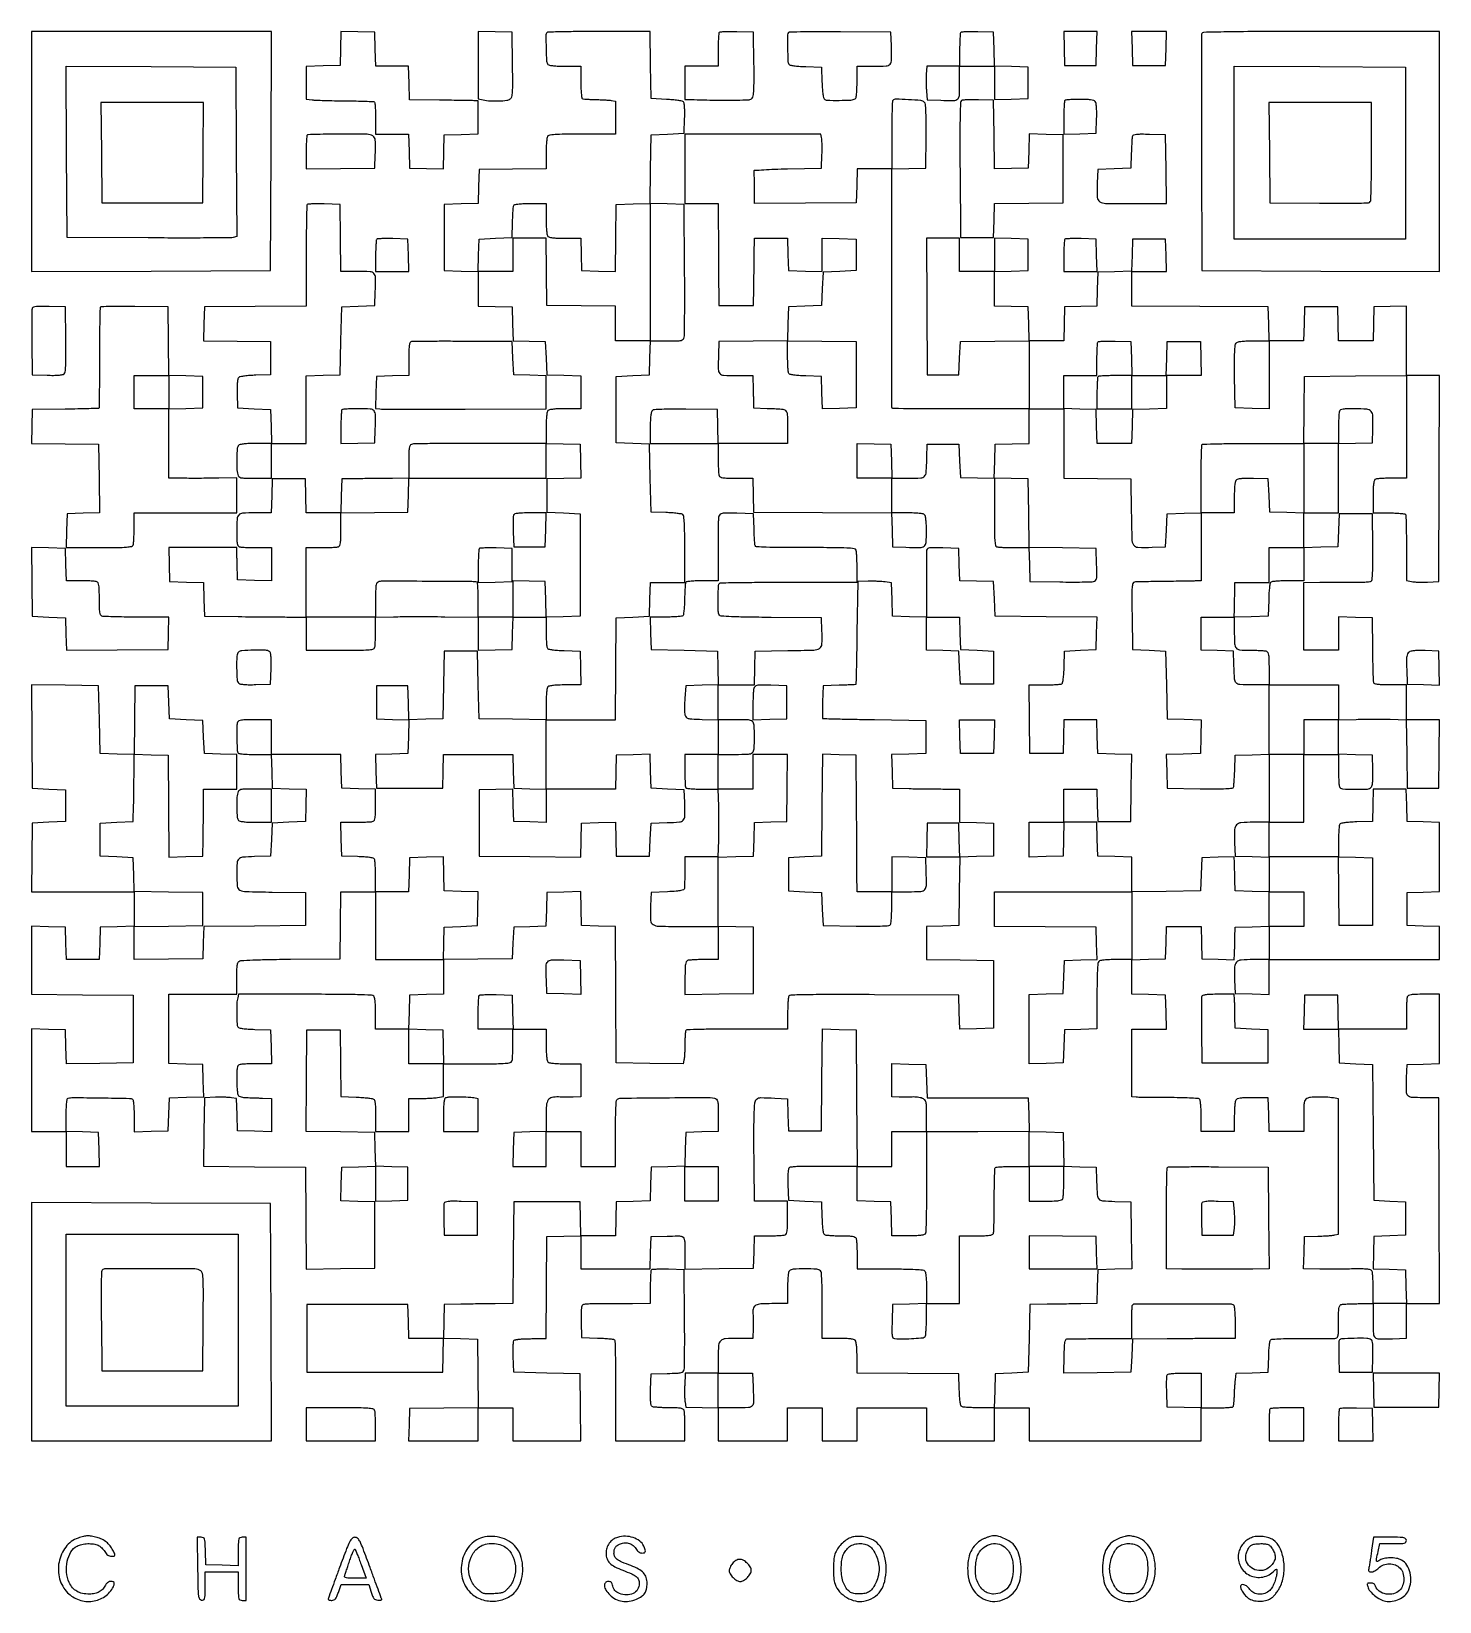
# Model space of a CAD drawing. Extents: x 179 to 1071, y 112 to 1107.
import ezdxf

# ---------------------------------------------------------------- set-up
doc = ezdxf.new("R2010")
doc.units = 0

msp = doc.modelspace()

# ---------------------------------------------------------------- linework, layer by layer
for points in [[(179, 1030.993714), (179, 954.987428), (254.75, 955.243714), (330.5, 955.5), (330.756286, 1031.25), (331.012572, 1107), (255.006286, 1107), (179, 1107)], [(833.216168, 1096.25), (833.5, 1085.5), (843.5, 1085.5), (853.5, 1085.5), (853.783832, 1096.25), (854.067663, 1107), (843.5, 1107), (832.932337, 1107)], [(876.216168, 1096.25), (876.5, 1085.5), (887, 1085.5), (897.5, 1085.5), (897.783832, 1096.25), (898.067663, 1107), (887, 1107), (875.932337, 1107)], [(223.235953, 1030.25), (223.5, 998.5), (255.5, 998.5), (287.5, 998.5), (287.764047, 1030.25), (288.028094, 1062), (255.5, 1062), (222.971906, 1062)], [(266, 878.5), (266, 868), (255, 868), (244, 868), (244, 878.5), (244, 889), (255, 889), (266, 889)], [(723.783832, 834.75), (724.067663, 824), (713.033832, 824), (702, 824), (702, 835.033832), (702, 846.067663), (712.75, 845.783832), (723.5, 845.5)], [(767.215017, 725.75), (767.5, 715.5), (778, 715), (788.5, 714.5), (788.5, 704), (788.5, 693.5), (778, 693.5), (767.5, 693.5), (767, 704), (766.5, 714.5), (756.25, 714.784983), (746, 715.069966), (746, 725.534983), (746, 736), (756.465017, 736), (766.930034, 736)], [(788.783832, 660.25), (788.5, 649.5), (778, 649.5), (767.5, 649.5), (767.216168, 660.25), (766.932337, 671), (778, 671), (789.067663, 671)], [(832.783832, 595.25), (832.5, 584.5), (821.75, 584.216168), (811, 583.932337), (811, 594.966168), (811, 606), (822.033832, 606), (833.067663, 606)], [(1028.5, 562), (1028.5, 540.5), (1018, 540.5), (1007.5, 540.5), (1007.230403, 562.284031), (1006.960806, 584.068061), (1017.730403, 583.784031), (1028.5, 583.5)], [(985, 551), (985, 540), (974, 540), (963, 540), (963, 551), (963, 562), (974, 562), (985, 562)], [(439.783832, 463.75), (440.067663, 453), (429.033832, 453), (418, 453), (418, 464.033832), (418, 475.067663), (428.75, 474.783832), (439.5, 474.5)], [(614, 377), (614, 366), (603.5, 366), (593, 366), (593, 377), (593, 388), (603.5, 388), (614, 388)], [(179, 289.506286), (179, 214), (255.006326, 214), (331.012652, 214), (330.756326, 289.25), (330.5, 364.5), (254.75, 364.756286), (179, 365.012572)], [(310, 290.5), (310, 236), (255.5, 236), (201, 236), (201, 290.5), (201, 345), (255.5, 345), (310, 345)], [(811, 333.519888), (811, 323), (832.534983, 323), (854.069966, 323), (853.784983, 333.25), (853.5, 343.5), (832.25, 343.769888), (811, 344.039775)], [(1029.216168, 246.25), (1029.5, 235.5), (1050, 235.5), (1070.5, 235.5), (1070.783832, 246.25), (1071.067663, 257), (1050, 257), (1028.932337, 257)]]:
    msp.add_lwpolyline(points, close=True)
for points in [[(505.666667, 1106.333333, 0.198875), (504.892492, 1104.464691, 0.006657), (505.000141, 1096.291387, 0.006951), (505.329065, 1088.151095, 0.184841), (506.2, 1086.2, 0.150969), (507.200304, 1085.671932, 0.019349), (509.630442, 1085.311224, 0.018472), (512.928253, 1085.074295, 0.008695), (517.2, 1085), (527, 1085), (527, 1075.059017, 0.008604), (527.066269, 1071.208327, 0.013124), (527.268904, 1067.872006, 0.007655), (527.550721, 1065.124555, 0.228795), (527.915418, 1064.552274, 0.111988), (528.58058, 1064.324048, 0.006619), (530.716466, 1064.122159, 0.009715), (533.289116, 1063.963546, 0.006992), (536.165418, 1063.882522, -0.005241), (539.17514, 1063.808289, -0.005397), (542.153279, 1063.67139, -0.005231), (544.731652, 1063.497881, -0.022795), (546.25, 1063.309809), (549, 1062.841089), (549, 1052.420545), (549, 1042), (528.2, 1042, 0.003169), (518.406919, 1041.937931, 0.010454), (511.954487, 1041.721154, 0.00933), (507.461896, 1041.391927, 0.175156), (506.2, 1040.8, 0.150894), (505.672136, 1039.800435, 0.019373), (505.311349, 1037.373826, 0.018496), (505.074341, 1034.081752, 0.008721), (505, 1029.819888), (505, 1020.039775), (483.75, 1019.769888), (462.5, 1019.5), (462.216508, 1008.783492), (461.933016, 998.066984), (451.216508, 997.783492), (440.5, 997.5), (440.5, 976.5), (440.5, 955.5), (451.25, 955.216168), (462, 954.932337), (462, 944), (462, 933.067663), (472.75, 932.783832), (483.5, 932.5), (483.783481, 921.784613), (484.066961, 911.069227), (494.283481, 910.784613), (504.5, 910.5), (505, 900), (505.5, 889.5), (516.25, 889.216168), (527, 888.932337), (527, 878.466168), (527, 868), (517.2, 868, 0.008695), (512.928253, 867.925705, 0.018472), (509.630442, 867.688776, 0.019349), (507.200304, 867.328068, 0.150969), (506.2, 866.8, 0.150969), (505.671932, 865.799696, 0.019349), (505.311224, 863.369558, 0.018472), (505.074295, 860.071747, 0.008695), (505, 855.8), (505, 846), (494.25, 845.973362, -0.000642), (488.212281, 845.966151, -0.000131), (477.521757, 845.969898, -0.000138), (465.094062, 845.980928, -0.000129), (452.398534, 845.998975, 0.001908), (440.359051, 845.973262, 0.002942), (429.948866, 845.85005, 0.000953), (420.945163, 845.673333, 0.086434), (419.648534, 845.418624, 0.195966), (418.791202, 844.614419, 0.070596), (418.304872, 842.980979, 0.031957), (418.058626, 840.074714, 0.005159), (418, 834.393011), (418, 824), (407.75, 823.902492, 0.000362), (403.032594, 823.8542, 0.000201), (397.279688, 823.788832, 0.0002), (391.45558, 823.717978, 0.000324), (386.5, 823.652492), (375.5, 823.5), (375.216168, 812.75), (374.932337, 802), (364, 802), (353.067663, 802), (352.783832, 812.75), (352.5, 823.5), (342, 823.5), (331.5, 823.5), (331.216168, 812.75), (330.932337, 802), (320.5828, 802, 0.013006), (312.694238, 801.794773, 0.196913), (310.266387, 800.649204, 0.176581), (309.203904, 798.075541, 0.010071), (309.013655, 789.356989, 0.00766), (309.071521, 785.115935, 0.037109), (309.319308, 782.722219, 0.073747), (309.79184, 781.317789, 0.185226), (310.581787, 780.606989, 0.07203), (311.638111, 780.367894, 0.005915), (314.465525, 780.178303, 0.007831), (317.859224, 780.044305, 0.005951), (321.581787, 780), (331, 780), (331, 769.466168), (331, 758.932337), (320.25, 759.216168), (309.5, 759.5), (309.395178, 764.5, 0.000547), (309.344591, 766.793283, 0.000309), (309.278501, 769.573437, 0.000308), (309.208383, 772.377327, 0.000507), (309.145178, 774.75), (309, 780), (287.466168, 780), (265.932337, 780), (266.216168, 769.25), (266.5, 758.5), (277.216508, 758.216508), (287.933016, 757.933016), (288.216508, 747.216508), (288.5, 736.5), (310, 736.289091, 0.00027), (319.019799, 736.205478, 0.000244), (328.342187, 736.128653, 0.000245), (336.688123, 736.068039, 0.000784), (342.25, 736.039091), (353, 736), (353, 725.5), (353, 715), (374.393011, 715, 0.002045), (386.514173, 715.049566, 0.015901), (392.164693, 715.275578, 0.030015), (395.337463, 715.696146, 0.258697), (396.393011, 716.581787, 0.070804), (396.631736, 717.624647, 0.006394), (396.821697, 720.300325, 0.008202), (396.955666, 723.512323, 0.00632), (397, 727.019404), (397, 735.875232), (408.25, 736.187616, -0.005071), (414.000696, 736.288948, -0.001681), (422.4375, 736.323671, -0.001673), (431.789326, 736.299422, -0.001902), (440.75, 736.212114), (462, 735.924228), (462, 725.428282), (462, 714.932337), (472.75, 715.216168), (483.5, 715.5), (483.784983, 725.75), (484.069966, 736), (494.534983, 736), (505, 736), (505.015313, 726.75, 0.007698), (505.077241, 723.118512, 0.010614), (505.252233, 719.861399, 0.007503), (505.49549, 717.163074, 0.115815), (505.800347, 716.288805, 0.199883), (506.589, 715.737468, 0.01918), (508.944063, 715.315749, 0.019108), (512.199826, 714.987032, 0.00836), (516.535034, 714.788805), (526.5, 714.5), (526.783832, 703.75), (527.067663, 693), (517.233832, 693, 0.008652), (512.945271, 692.925781, 0.018432), (509.637701, 692.688986, 0.019308), (507.201559, 692.328414, 0.151095), (506.2, 691.8, 0.151043), (505.671728, 690.798958, 0.019325), (505.3111, 688.365291, 0.018449), (505.07425, 685.061743, 0.00867), (505, 680.780112), (505, 670.960225), (483.75, 671.230112), (462.5, 671.5), (462, 693), (461.5, 714.5), (451, 714.5), (440.5, 714.5), (440, 693), (439.5, 671.5), (428.784171, 671.216515), (418.068343, 670.93303), (417.784171, 681.716515), (417.5, 692.5), (407.5, 692.5), (397.5, 692.5), (397.5, 682), (397.5, 671.5), (407.783473, 671.214647), (418.066946, 670.929295), (417.783473, 660.214647), (417.5, 649.5), (407.216527, 649.214647), (396.933054, 648.929295), (397.216527, 638.214647), (397.5, 627.5), (418.5, 627.5), (439.5, 627.5), (439.783832, 638.25), (440.067663, 649), (462, 649), (483.932337, 649), (484.216168, 638.25), (484.5, 627.5), (494.75, 627.215017), (505, 626.930034), (505, 616.430034), (505, 605.930034), (494.75, 606.215017), (484.5, 606.5), (484.214647, 616.783473), (483.929295, 627.066946), (473.214647, 626.783473), (462.5, 626.5), (462.5, 605.5), (462.5, 584.5), (494.716028, 584.236192), (526.932056, 583.972383), (527.216028, 594.736192), (527.5, 605.5), (538.215829, 605.783485), (548.931657, 606.06697), (549.215829, 595.283485), (549.5, 584.5), (560, 584.5), (570.5, 584.5), (571, 595), (571.5, 605.5), (581.7397, 605.784869, 0.013482), (589.526579, 606.211819, 0.195806), (591.939704, 607.432921, 0.179106), (592.924926, 610.041159, 0.010944), (592.796504, 618.503355), (592.5, 626.5), (582, 627), (571.5, 627.5), (571.215829, 638.283485), (570.931657, 649.06697), (560.215829, 648.783485), (549.5, 648.5), (549.216168, 637.75), (548.932337, 627), (526.966168, 627), (505, 627), (505, 649), (505, 671), (526.986147, 671), (548.972294, 671), (549.236147, 703.25), (549.5, 735.5), (560, 736), (570.5, 736.5), (570.783832, 747.25), (571.067663, 758), (581.985862, 758), (592.90406, 758), (592.888971, 778.929889, 0.002971), (592.821498, 789.055449, 0.011134), (592.599783, 795.410627, 0.010684), (592.261736, 799.707748, 0.197042), (591.632817, 800.889771, 0.133166), (590.713965, 801.308899, 0.010069), (587.981589, 801.702426, 0.013321), (584.654464, 802.023694, 0.009729), (580.945876, 802.209882), (571.5, 802.5), (571, 824), (570.5, 845.5), (560, 846), (549.5, 846.5), (549.5, 867.5), (549.5, 888.5), (560, 889), (570.5, 889.5), (570.783832, 900.25), (571.067663, 911), (581.51478, 911, 0.003691), (588.105481, 911.048659, 0.046869), (590.566907, 911.316615, 0.149114), (591.797142, 911.985744, 0.136765), (592.495635, 913.25, 0.056115), (592.706143, 914.984136, 0.000617), (592.794837, 926.882812, 0.001921), (592.827536, 940.623377, 0.001249), (592.764687, 956.5), (592.5, 997.5), (581.730592, 997.784029), (570.961185, 998.068057), (571.230592, 1019.784029), (571.5, 1041.5), (582, 1042), (592.5, 1042.5), (592.789648, 1051.910352, 0.009052), (592.840268, 1055.906317, 0.017612), (592.710631, 1059.093133, 0.016788), (592.446066, 1061.500693, 0.161989), (591.991548, 1062.408452, 0.150833), (591.136984, 1062.859873, 0.010075), (588.373393, 1063.324107, 0.013797), (584.997628, 1063.726659, 0.009853), (581.2019, 1063.9981), (571.5, 1064.5), (571.230112, 1085.75), (570.960225, 1107), (538.646779, 1107, 0.001931), (526.210571, 1106.95197, 0.003122), (515.629575, 1106.804167, 0.000554), (506.302962, 1106.605295, 0.19309)], [(374.784171, 1096.283485), (374.5, 1085.5), (363.75, 1085.216168), (353, 1084.932337), (353, 1074.554066), (353, 1064.175796), (356.75, 1063.69676, 0.02198), (359.094293, 1063.501493, 0.002391), (364.51185, 1063.31523, 0.002926), (370.967285, 1063.161996, 0.002357), (377.907362, 1063.070624, -0.002757), (384.640204, 1062.976604, -0.004276), (390.448837, 1062.813755, -0.001397), (395.461842, 1062.616273, -0.128553), (396.157362, 1062.402745, -0.231576), (396.493773, 1061.868647, -0.006648), (396.752475, 1059.114781, -0.012172), (396.939035, 1055.788565, -0.007922), (397, 1051.940983), (397, 1042), (407.466168, 1042), (417.932337, 1042), (418.216168, 1031.25), (418.5, 1020.5), (429.215829, 1020.216515), (439.931657, 1019.93303), (440.215829, 1030.716515), (440.5, 1041.5), (451.25, 1041.783832), (462, 1042.067663), (462, 1052.533832), (462, 1063), (459.25, 1063.153785, 0.009393), (457.393775, 1063.222642, 0.000547), (451.726562, 1063.32012, 0.00083), (444.978218, 1063.417603, 0.000611), (437.5, 1063.504081), (418.5, 1063.700592), (418.216168, 1074.350296), (417.932337, 1085), (407.5, 1085), (397.067663, 1085), (396.783832, 1095.75), (396.5, 1106.5), (385.784171, 1106.783485), (375.068343, 1107.06697)], [(462, 1085.658832), (462, 1064.25), (465.125, 1063.625, 0.037488), (469.57878, 1063.076869, 0.020993), (475.038563, 1063.046645, 0.016944), (480.132762, 1063.405507, 0.132558), (482.330365, 1064.252301, 0.179932), (483.280943, 1065.692576, 0.040311), (483.718443, 1068.65261, 0.017809), (483.881486, 1073.988193, 0.002045), (483.771494, 1086.002301), (483.5, 1106.5), (472.75, 1106.783832), (462, 1107.067663)], [(614.698485, 1106.365152, 0.177484), (614.419191, 1105.762678, 0.004887), (614.20518, 1102.83643, 0.0095), (614.050598, 1099.343831, 0.006308), (614, 1095.333333), (614, 1085), (603.5, 1085), (593, 1085), (593, 1074.5), (593, 1064), (598.75, 1063.832428, 0.003252), (614.819682, 1063.468707, 0.009865), (625.754696, 1063.508114, 0.007723), (633.577738, 1063.811632, 0.184857), (635.548348, 1064.691205, 0.166112), (636.260671, 1066.142853, 0.018298), (636.599907, 1069.886568, 0.013288), (636.761662, 1075.831748, 0.00276), (636.710528, 1086.281957), (636.5, 1106.5), (625.948485, 1106.781818, 0.00634), (621.854298, 1106.839236, 0.009591), (618.291298, 1106.775673, 0.004864), (615.303205, 1106.635883, 0.184275)], [(658.680282, 1106.346949, 0.196274), (658.049337, 1104.845327, 0.004036), (658.031993, 1096.528038, 0.00518), (658.165394, 1088.367823, 0.135676), (658.800347, 1086.288805, 0.199883), (659.589, 1085.737468, 0.01918), (661.944063, 1085.315749, 0.019108), (665.199826, 1084.987032, 0.00836), (669.535034, 1084.788805), (679.5, 1084.5), (679.790118, 1075.054124, 0.009942), (679.977987, 1071.343573, 0.013556), (680.304287, 1068.010323, 0.010373), (680.705023, 1065.274358, 0.132402), (681.133081, 1064.339648, 0.216054), (682.926747, 1063.467659, 0.008048), (690.615974, 1063.384283, 0.01072), (698.142325, 1063.585222, 0.127038), (700.908616, 1064.443521, 0.217534), (701.379071, 1065.147944, 0.014497), (701.70559, 1067.617737, 0.017129), (701.929295, 1070.892995, 0.008485), (702, 1075.059017), (702, 1085), (712.480948, 1085, 0.01319), (720.50249, 1085.211645, 0.203196), (722.933469, 1086.397028, 0.179688), (723.928151, 1089.034911, 0.009927), (723.795054, 1098), (723.5, 1106.5), (691.430282, 1106.763615, 0.002002), (679.086578, 1106.815665, 0.003234), (668.581211, 1106.749961, 0.00059), (659.328827, 1106.621332, 0.194996)], [(767.699448, 1106.366114, 0.177451), (767.419778, 1105.762931, 0.004898), (767.205463, 1102.836713, 0.009512), (767.050668, 1099.343898, 0.006317), (767, 1095.333333), (767, 1085), (756.59255, 1085), (746.185099, 1085), (745.84255, 1079.75, 0.012677), (745.746992, 1077.350516, 0.007313), (745.747499, 1074.459918, 0.007305), (745.832918, 1071.556406, 0.012136), (746, 1069.113551), (746.5, 1063.727102), (755, 1063.428783, 0.01006), (763.349315, 1063.303851, 0.187924), (765.751558, 1064.254083, 0.196933), (766.820541, 1066.562256, 0.011208), (767, 1074.567388), (767, 1085), (778, 1085), (789, 1085), (789, 1074.466168), (789, 1063.932337), (799.75, 1064.216168), (810.5, 1064.5), (810.5, 1074.5), (810.5, 1084.5), (799.783492, 1084.783492), (789.066984, 1085.066984), (788.783492, 1095.783492), (788.5, 1106.5), (778.449448, 1106.782781, 0.006672), (774.547259, 1106.840477, 0.010046), (771.145783, 1106.777033, 0.005301), (768.300668, 1106.636532, 0.183378)], [(920.460009, 1105.75, 0.090591), (920.266358, 1104.709509, 0.000109), (920.198937, 1082.982812, 0.000984), (920.176611, 1058.652573, 0.000605), (920.241394, 1030), (920.5, 955.5), (995.75, 955.243674), (1071, 954.987348), (1071, 1030.993674), (1071, 1107), (995.968615, 1107, 0.000668), (957.448289, 1106.948566, 0.003471), (936.19131, 1106.744245, 0.001205), (921.475143, 1106.465155, 0.305157)], [(308.758677, 1030.77123), (309.017354, 977.04246), (306.758677, 976.494347, -0.057902), (304.987826, 976.276519, -0.000418), (290.035361, 976.188577, -0.001589), (272.903102, 976.156579, -0.001017), (253, 976.223117), (201.5, 976.5), (201.241383, 1030.758691), (200.982767, 1085.017383), (254.741383, 1084.758691), (308.5, 1084.5)], [(1049.5, 1030), (1049.5, 975.5), (995.211905, 975.5), (940.92381, 975.5), (940.942857, 1025.75, -0.000032), (940.951538, 1045.331386, -0.000047), (940.961905, 1062.563467, -0.000022), (940.972765, 1077.239555, -0.00086), (940.980952, 1080.508612), (941, 1085.017225), (995.25, 1084.758612), (1049.5, 1084.5)], [(724.667421, 1063.334087, 0.189774), (724.396559, 1062.711418, 0.001224), (724.196055, 1056.596055, 0.004655), (724.048147, 1049.559349, 0.002926), (724, 1041.333333), (724, 1020), (713.033832, 1020), (702.067663, 1020), (701.783832, 1009.25), (701.5, 998.5), (669.25, 998.236147), (637, 997.972294), (637, 1007.986147, 0.002327), (636.981885, 1011.877873, 0.003478), (636.926563, 1015.278743, 0.001488), (636.850448, 1018.183412, 0.073275), (636.75, 1018.75, -0.49189), (636.9602, 1019.06223, -0.001309), (642.889062, 1019.426563, -0.005582), (649.772959, 1019.754431, -0.003294), (658, 1020), (679.5, 1020.5), (679.795054, 1029, 0.006878), (679.86667, 1032.419301, 0.008052), (679.83773, 1035.664062, 0.007225), (679.729659, 1038.400533, 0.047969), (679.526002, 1039.75), (678.961896, 1042), (635.980948, 1042), (593, 1042), (593, 1020), (593, 998), (603.5, 998), (614, 998), (614.070665, 987.75, 0.000166), (614.109579, 982.365361, 0.000048), (614.173251, 974.048437, 0.000048), (614.246823, 964.674575, 0.000052), (614.320665, 955.5), (614.5, 933.5), (625.5, 933.5), (636.5, 933.5), (636.628498, 944.5, -0.000013), (636.686515, 949.455578, -0.000008), (636.754941, 955.279687, -0.000008), (636.822714, 961.032592, -0.000014), (636.878498, 965.75), (637, 976), (647.465017, 976), (657.930034, 976), (658.215017, 965.75), (658.5, 955.5), (669.25, 955.216168), (680, 954.932337), (680, 965.5), (680, 976.067663), (690.75, 975.783832), (701.5, 975.5), (701.5, 965.5), (701.5, 955.5), (691, 955), (680.5, 954.5), (680, 944), (679.5, 933.5), (669, 933), (658.5, 932.5), (658.216365, 921.769409), (657.93273, 911.038817), (636.216365, 910.769409), (614.5, 910.5), (614.204946, 902, 0.009927), (614.071849, 893.034911, 0.179688), (615.066531, 890.397028, 0.203196), (617.49751, 889.211645, 0.01319), (625.519052, 889), (636, 889), (636.060483, 885.75, 0.001122), (636.096115, 884.041389, 0.000323), (636.15887, 881.398438, 0.000325), (636.233492, 878.418349, 0.000346), (636.310483, 875.5), (636.5, 868.5), (645, 868.24922, -0.007926), (654.243436, 867.829771, -0.170244), (656.72373, 866.785637, -0.199796), (657.815028, 864.471708, -0.011573), (658, 856.480948), (658, 846), (636.033832, 846), (614.067663, 846), (613.783832, 856.75), (613.5, 867.5), (593.5694, 867.72256, 0.003621), (584.684442, 867.757426, 0.009429), (578.292587, 867.61566, 0.007106), (573.579521, 867.355019, 0.15709), (572.3194, 866.850116, 0.161949), (571.701668, 865.858135, 0.029054), (571.311108, 863.684227, 0.022241), (571.070958, 860.496609, 0.007681), (571, 855.877555), (571, 846), (592.5, 846), (614, 846), (614, 836.581787, 0.005951), (614.044305, 832.859224, 0.007831), (614.178303, 829.465525, 0.005915), (614.367894, 826.638111, 0.07203), (614.606989, 825.581787, 0.20495), (615.397282, 824.767927, 0.063217), (617.080966, 824.302822, 0.030446), (620.026092, 824.059651, 0.005377), (625.573157, 824), (635.932337, 824), (636.216168, 813.25), (636.5, 802.5), (680.216275, 802.239514), (723.932549, 801.979027), (724.216275, 791.239514), (724.5, 780.5), (733, 780.204946, 0.009402), (741.871573, 780.063929, 0.166071), (744.545784, 780.986037, 0.213688), (745.762067, 783.27423, 0.016882), (746, 790.319052, 0.009407), (745.92447, 794.333093, 0.019094), (745.685351, 797.481118, 0.019972), (745.322517, 799.819523, 0.148968), (744.8, 800.8, 0.150969), (743.799696, 801.328068, 0.019349), (741.369558, 801.688776, 0.018472), (738.071747, 801.925705, 0.008695), (733.8, 802), (724, 802), (724, 813), (724, 824), (734.480948, 824, 0.011573), (742.471708, 824.184972, 0.199796), (744.785637, 825.27627, 0.170244), (745.829771, 827.756564, 0.007926), (746.24922, 837), (746.5, 845.5), (756.5, 845.5), (766.5, 845.5), (767, 835), (767.5, 824.5), (778.25, 824.216168), (789, 823.932337), (789, 802.573157, 0.002049), (789.049581, 790.472196, 0.015924), (789.275619, 784.829945, 0.030077), (789.696308, 781.66196, 0.258602), (790.581787, 780.606989, 0.07196), (791.63733, 780.367915, 0.005942), (794.455587, 780.178303, 0.007852), (797.838356, 780.044307, 0.005972), (801.547956, 780), (810.932337, 780), (811.216168, 769.25), (811.5, 758.5), (830.5, 758.250426, 0.002722), (837.944987, 758.193173, 0.003824), (844.589874, 758.229068, 0.002282), (850.181749, 758.327567, 0.05121), (851.784677, 758.528182, 0.128856), (853.07189, 759.203462, 0.16328), (853.720931, 760.370209, 0.049465), (853.921125, 762.716945, 0.003524), (853.784677, 769.277755), (853.5, 779.5), (832.269447, 779.769831), (811.038894, 780.039662), (810.769447, 801.769831), (810.5, 823.5), (799.716515, 823.784171), (788.93303, 824.068343), (789.216515, 834.784171), (789.5, 845.5), (800.25, 845.783832), (811, 846.067663), (811, 857.033832), (811, 868), (822, 868), (833, 868), (833, 846.019888), (833, 824.039775), (854.25, 823.769888), (875.5, 823.5), (875.769847, 802.264071, 0.003568), (876.10305, 785.474131, 0.129025), (877.177094, 781.789178, 0.254171), (879.861975, 780.206112, 0.017415), (889, 780.204946), (897.5, 780.5), (898, 791), (898.5, 801.5), (909.25, 801.783832), (920, 802.067663), (920, 780.533832), (920, 759), (916.25, 758.869607, -0.004333), (913.935901, 758.809214, -0.000504), (908.754688, 758.724137, -0.000605), (902.592525, 758.636621, -0.000494), (896, 758.557495, 0.000948), (889.549824, 758.474221, 0.001355), (883.82697, 758.373964, 0.000733), (878.985278, 758.26891, 0.020653), (877.730112, 758.187888, 0.304442), (876.726188, 757.347743, 0.053318), (876.270814, 754.792951, 0.018988), (876.108434, 749.701756, 0.001653), (876.230112, 736.75), (876.5, 715.5), (887, 715), (897.5, 714.5), (898, 693), (898.5, 671.5), (909.283485, 671.215829), (920.06697, 670.931657), (919.783485, 660.215829), (919.5, 649.5), (908.716515, 649.215829), (897.93303, 648.931657), (898.216515, 638.215829), (898.5, 627.5), (919.286108, 627.262308, 0.00271), (929.607792, 627.200234, 0.011926), (935.694808, 627.341826, 0.011486), (939.683468, 627.621807, 0.294633), (940.498427, 628.262308, 0.06159), (940.681326, 629.126278, 0.003293), (940.903062, 631.927053, 0.00512), (941.111237, 635.270748, 0.003706), (941.277399, 639), (941.630161, 648.5), (952.315081, 648.783832), (963, 649.067663), (963, 627.533832), (963, 606), (953.035184, 606, 0.018517), (945.238091, 605.711137, 0.18974), (942.383871, 604.335616, 0.18105), (941.162003, 601.350125, 0.016592), (941.185875, 593.195922), (941.5, 584.5), (952.25, 584.216168), (963, 583.932337), (963, 572.932337), (963, 561.932337), (952.257744, 562.216168), (941.515487, 562.5), (941.364739, 569.5, 0.000316), (941.299179, 572.457534, 0.000275), (941.226844, 575.555589, 0.000276), (941.158303, 578.358771, 0.000816), (941.106996, 580.284983), (941, 584.069966), (930.75, 583.784983), (920.5, 583.5), (920, 573), (919.5, 562.5), (897.75, 562.230498), (876, 561.960995), (876, 572.946666), (876, 583.932337), (865.25, 584.216168), (854.5, 584.5), (854.216168, 595.25), (853.932337, 606), (843.466168, 606), (833, 606), (833, 616.5), (833, 627), (843.465017, 627), (853.930034, 627), (854.215017, 616.75), (854.5, 606.5), (865, 606.5), (875.5, 606.5), (875.769789, 627.715968), (876.039577, 648.931935), (865.269789, 649.215968), (854.5, 649.5), (854.216168, 660.25), (853.932337, 671), (843.5, 671), (833.067663, 671), (832.783832, 660.25), (832.5, 649.5), (822, 649.5), (811.5, 649.5), (811.230498, 671.25), (810.960995, 693), (820.730498, 693.015313, 0.007295), (824.561095, 693.07721, 0.010156), (827.985997, 693.252233, 0.006942), (830.827555, 693.49508, 0.117278), (831.711195, 693.800347, 0.199883), (832.262532, 694.589, 0.01918), (832.684251, 696.944063, 0.019108), (833.012968, 700.199826, 0.00836), (833.211195, 704.535034), (833.5, 714.5), (843.5, 715), (853.5, 715.5), (853.78483, 725.736101), (854.069659, 735.972202), (821.78483, 736.236101), (789.5, 736.5), (789, 747.5), (788.5, 758.5), (777.784613, 758.783481), (767.069227, 759.066961), (766.784613, 769.283481), (766.5, 779.5), (756.25, 779.784983, 0.003122), (749.554773, 779.929307, 0.051874), (747.338813, 779.733027, 0.202468), (746.357941, 779.074095, 0.14167), (745.961632, 777.784983, 0.00444), (745.948976, 776.18493, 0.000177), (745.956697, 770.359603, 0.000312), (745.972596, 763.461397, 0.000221), (745.99871, 755.715792), (746.074157, 735.931584), (735.287078, 736.215792), (724.5, 736.5), (724.21727, 747.141364), (723.934541, 757.782729), (719.71727, 758.306385, 0.015975), (717.647671, 758.49647, 0.006548), (714.829448, 758.627742, 0.006471), (711.797447, 758.689937, 0.008238), (709, 758.66502), (702.5, 758.5), (701.965202, 726, -0.00061), (701.744669, 713.523193, -0.001007), (701.524285, 702.983714, -0.000059), (701.305667, 693.496301, -0.193013), (701.215202, 693.284983, -0.185848), (701.010119, 693.194022, -0.000555), (698.052278, 693.049414, -0.003079), (694.695071, 692.90973, -0.001907), (690.75, 692.784983), (680.5, 692.5), (680.215017, 682.25, 0.002655), (680.126293, 678.304897, 0.004294), (680.097461, 674.947722, 0.000908), (680.1028, 672.009134, 0.234244), (680.215017, 671.784798, 0.157185), (680.475734, 671.694048, 0.000068), (689.963161, 671.475715, 0.000998), (700.518409, 671.255331, 0.000606), (713, 671.034798), (745.5, 670.5), (745.5, 660), (745.5, 649.5), (734.716515, 649.215829), (723.93303, 648.931657), (724.216515, 638.215829), (724.5, 627.5), (735, 627.324274, 0.000788), (739.797094, 627.251555, 0.000454), (745.573437, 627.178349, 0.000454), (751.373532, 627.115378, 0.00076), (756.25, 627.074274), (767, 627), (767, 616.533832), (767, 606.067663), (777.75, 605.783832), (788.5, 605.5), (788.5, 595), (788.5, 584.5), (777.784171, 584.216515), (767.068343, 583.93303), (766.784171, 594.716515), (766.5, 605.5), (756.5, 605.5), (746.5, 605.5), (746.216168, 594.75), (745.932337, 584), (756.485671, 584), (767.039005, 584), (766.769502, 562.25), (766.5, 540.5), (756.25, 540.215017), (746, 539.930034), (746, 529.484905), (746, 519.039775), (767.25, 518.769888), (788.5, 518.5), (788.5, 497), (788.5, 475.5), (777.784171, 475.216515), (767.068343, 474.93303), (766.784171, 485.716515), (766.5, 496.5), (713.06449, 496.758856, 0.000951), (685.631427, 496.839583, 0.004869), (670.401019, 496.707112, 0.002567), (660.069372, 496.463538, 0.249078), (658.829803, 495.758856, 0.11612), (658.513192, 494.847738, 0.007347), (658.260886, 492.005726, 0.010485), (658.079378, 488.576516, 0.007585), (658.015313, 484.75), (658, 475), (626.059017, 475, 0.002375), (612.881197, 474.937409, 0.005014), (602.661783, 474.737818, 0.001386), (594.260559, 474.466117, 0.250586), (593.523529, 474.03807, 0.114568), (593.287138, 473.33751, 0.006655), (593.096337, 471.070962, 0.00982), (592.956918, 468.3415, 0.007049), (592.904095, 465.28807, -0.006357), (592.853991, 462.139959, -0.00719), (592.724075, 459.121063, -0.006624), (592.542938, 456.561021, -0.038788), (592.326266, 455.230442), (591.773366, 452.960884), (570.636683, 453.230442), (549.5, 453.5), (549.239403, 496.716276), (548.978805, 539.932552), (538.239403, 540.216276), (527.5, 540.5), (527.215829, 551.283485), (526.931657, 562.06697), (516.215829, 561.783485), (505.5, 561.5), (505.216519, 550.784613), (504.933039, 540.069227), (494.716519, 539.784613), (484.5, 539.5), (484, 529.5), (483.5, 519.5), (461.714801, 519.2304), (439.929601, 518.960799), (440.214801, 529.2304), (440.5, 539.5), (451, 540), (461.5, 540.5), (461.783485, 551.215829), (462.06697, 561.931657), (451.283485, 562.215829), (440.5, 562.5), (440.215829, 573.283485), (439.931657, 584.06697), (429.215829, 583.783485), (418.5, 583.5), (418.216168, 572.75), (417.932337, 562), (407.466168, 562), (397, 562), (396.984687, 571.75, 0.007309), (396.922789, 575.573123, 0.010173), (396.747767, 578.991726, 0.006962), (396.504905, 581.827893, 0.117226), (396.199653, 582.711195, 0.199883), (395.411, 583.262532, 0.01918), (393.055937, 583.684251, 0.019108), (389.800174, 584.012968, 0.00836), (385.464966, 584.211195), (375.5, 584.5), (375.216168, 595.25), (374.932337, 606), (384.384381, 606, 0.00593), (388.119908, 606.044304, 0.007809), (391.524537, 606.178303, 0.005887), (394.361111, 606.367872, 0.0721), (395.418213, 606.606989, 0.200876), (396.227252, 607.380394, 0.065453), (396.694499, 609.000914, 0.031733), (396.93933, 611.822523, 0.005777), (397, 617.073157), (397, 626.932337), (386.25, 627.216168), (375.5, 627.5), (375.216168, 638.25), (374.932337, 649), (352.966168, 649), (331, 649), (331, 660), (331, 671), (320.606989, 671, 0.005091), (314.884016, 670.941722, 0.032548), (311.995098, 670.694294, 0.073411), (310.380336, 670.199965, 0.192516), (309.571759, 669.326404, 0.088636), (309.122527, 666.985463, 0.005396), (309.108249, 659.829191, 0.00562), (309.251167, 652.69703, 0.083054), (309.739574, 650.25, 0.250222), (310.422186, 649.654087, 0.028118), (312.52002, 649.291615, 0.022035), (315.715414, 649.064969, 0.006687), (320.573157, 649), (330.932337, 649), (331.216168, 638.25), (331.5, 627.5), (342.284606, 627.215817), (353.069211, 626.931635), (352.784606, 616.715817), (352.5, 606.5), (342, 606), (331.5, 605.5), (331, 595), (330.5, 584.5), (320.357794, 584.216207, 0.012326), (312.731687, 583.81452, 0.177597), (310.305544, 582.705356, 0.185965), (309.228444, 580.311055, 0.013753), (309.027309, 573, 0.024414), (309.3947, 565.480434, 0.257272), (311.074574, 563.031598, 0.110514), (314.841084, 562.086765, 0.003223), (331.361515, 561.769563), (352.5, 561.5), (352.5, 551), (352.5, 540.5), (320.284831, 540.236193), (288.069661, 539.972386), (287.784831, 529.736193), (287.5, 519.5), (265.75, 519.230498), (244, 518.960995), (244, 529.460995), (244, 539.960995), (265.75, 540.230498), (287.5, 540.5), (287.5, 551), (287.5, 561.5), (265.783635, 561.769409), (244.06727, 562.038817), (243.783635, 572.769409), (243.5, 583.5), (233, 584), (222.5, 584.5), (222.5, 595), (222.5, 605.5), (233, 606), (243.5, 606.5), (243.703106, 617, 0.001206), (243.784367, 621.799418, 0.000693), (243.860325, 627.583376, 0.000692), (243.920532, 633.394302, 0.001157), (243.953106, 638.283832), (244, 649.067663), (254.75, 648.783832), (265.5, 648.5), (265.763898, 616.216309), (266.027795, 583.932619), (276.763898, 584.216309), (287.5, 584.5), (287.703106, 595, 0.001202), (287.784366, 599.797098, 0.000693), (287.860325, 605.573437, 0.000692), (287.920534, 611.373532, 0.001159), (287.953106, 616.25), (288, 627), (298.5, 627), (309, 627), (309, 637.965017), (309, 648.930034), (298.75, 649.215017), (288.5, 649.5), (288, 660), (287.5, 670.5), (277, 671), (266.5, 671.5), (266, 682), (265.5, 692.5), (255, 692.5), (244.5, 692.5), (244.230404, 670.716367), (243.960808, 648.932734), (233.230404, 649.216367), (222.5, 649.5), (222, 671), (221.5, 692.5), (200.23631, 692.769928), (178.97262, 693.039855), (179.23631, 660.269928), (179.5, 627.5), (190, 627), (200.5, 626.5), (200.5, 616.5), (200.5, 606.5), (190, 606), (179.5, 605.5), (179.230498, 583.75), (178.960995, 562), (211.480498, 562), (244, 562), (244, 551.033832), (244, 540.067663), (233.25, 539.783832), (222.5, 539.5), (222.215017, 529.25), (221.930034, 519), (211.5, 519), (201.069966, 519), (200.784983, 529.25), (200.5, 539.5), (189.75, 539.783832), (179, 540.067663), (179, 518.547685), (179, 497.027706), (211.25, 496.763853), (243.5, 496.5), (243.5, 475), (243.5, 453.5), (222.284032, 453.230211), (201.068065, 452.960423), (200.784032, 463.730211), (200.5, 474.5), (189.75, 474.783832), (179, 475.067663), (179, 442.533832), (179, 410), (190, 410), (201, 410), (201, 399), (201, 388), (211.533832, 388), (222.067663, 388), (221.783832, 398.75), (221.5, 409.5), (211.25, 409.784983), (201, 410.069966), (201, 420.427994, -0.006572), (201.064128, 425.306817, -0.02237), (201.289644, 428.476866, -0.029148), (201.651561, 430.535422, -0.264473), (202.25, 431.178552, -0.078976), (205.186704, 431.612328, -0.001134), (222.943728, 431.377136, -0.000711), (241.150369, 431.068771, -0.134608), (242.923047, 430.547559, -0.218939), (243.383217, 429.85452, -0.013551), (243.706326, 427.343439, -0.016671), (243.929199, 424.048158, -0.008548), (244, 419.907151), (244, 409.932337), (254.75, 410.216168), (265.5, 410.5), (266, 421), (266.5, 431.5), (277.284606, 431.784183), (288.069211, 432.068365), (287.784606, 442.284183), (287.5, 452.5), (276.75, 452.783832), (266, 453.067663), (266, 475.033832), (266, 497), (287.5, 497), (309, 497), (309, 506.877555, -0.007611), (309.070803, 511.52833, -0.022626), (309.311832, 514.706722, -0.030227), (309.706905, 516.861083, -0.160422), (310.335018, 517.863077, -0.160713), (311.707475, 518.401764, -0.00336), (319.117732, 518.762199, -0.006154), (329.004508, 519.054681, -0.002212), (343.085018, 519.235522), (374.5, 519.5), (374.769888, 540.75), (375.039775, 562), (386.019888, 562), (397, 562), (397, 540.5), (397, 519), (418.5, 519), (440, 519), (440, 508.033832), (440, 497.067663), (429.25, 496.783832), (418.5, 496.5), (418.216168, 485.75), (417.932337, 475), (407.466168, 475), (397, 475), (397, 484.8, 0.008695), (396.925705, 489.071747, 0.018472), (396.688776, 492.369558, 0.019349), (396.328068, 494.799696, 0.150969), (395.8, 495.8, 0.188355), (394.349238, 496.435814, 0.003262), (385.576022, 496.735776, 0.005546), (373.025825, 496.943642, 0.001367), (352.416631, 497), (310.233263, 497), (309.630286, 494.75, 0.057512), (309.122534, 491.319401, 0.010314), (309.048595, 484.842818, 0.006808), (309.199763, 478.221563, 0.133199), (309.800347, 476.288805, 0.199883), (310.589, 475.737468, 0.01918), (312.944063, 475.315749, 0.019108), (316.199826, 474.987032, 0.00836), (320.535034, 474.788805), (330.5, 474.5), (330.783832, 463.75), (331.067663, 453), (321.615619, 453, 0.00593), (317.880092, 452.955696, 0.007809), (314.475463, 452.821697, 0.005887), (311.638889, 452.632128, 0.0721), (310.581787, 452.393011, 0.190061), (309.785864, 451.663266, 0.071459), (309.315682, 450.197627, 0.035402), (309.070745, 447.679954, 0.006995), (309.015313, 443.143011, 0.009521), (309.086359, 439.729884, 0.012559), (309.288396, 436.624584, 0.010019), (309.571846, 434.061101, 0.108977), (309.923453, 433.089615, 0.138758), (310.563693, 432.515865, 0.042405), (311.787419, 432.040986, 0.037149), (313.366603, 431.702499, 0.026998), (315.158141, 431.553638, -0.000805), (317.228709, 431.490407, -0.000375), (319.913641, 431.40207, -0.000372), (322.73135, 431.30515, -0.00052), (325.25, 431.214023), (331, 431), (331, 420.466168), (331, 409.932337), (320.25, 410.216168), (309.5, 410.5), (309.215446, 420.711169), (308.930891, 430.922339), (305.715446, 431.450124, 0.026056), (304.019177, 431.638483, 0.007556), (301.388287, 431.752679, 0.007575), (298.415821, 431.791671, 0.008023), (295.5, 431.738954), (288.5, 431.5), (288.230536, 409.763879), (287.961073, 388.027758), (320.230536, 387.763879), (352.5, 387.5), (352.763879, 355.230536), (353.027758, 322.961073), (374.763879, 323.230536), (396.5, 323.5), (396.5, 344.5), (396.5, 365.5), (385.716515, 365.784171), (374.93303, 366.068343), (375.216515, 376.784171), (375.5, 387.5), (386.25, 387.783832), (397, 388.067663), (397, 376.998849), (397, 365.930034), (407.25, 366.215017), (417.5, 366.5), (417.5, 377), (417.5, 387.5), (407.283481, 387.784613), (397.066961, 388.069227), (396.783481, 398.784613), (396.5, 409.5), (374.736173, 409.769541), (352.972345, 410.039082), (353.236173, 442.269541), (353.5, 474.5), (364, 474.5), (374.5, 474.5), (374.769551, 453.365522), (375.039103, 432.231044), (384.769551, 431.835524, -0.006929), (388.587919, 431.627281, -0.009555), (392.008868, 431.327351, -0.00662), (394.846901, 430.985715, -0.106468), (395.75, 430.660985, -0.200997), (396.331606, 429.840721, -0.026002), (396.698973, 427.67557, -0.021483), (396.931155, 424.505891, -0.00754), (397, 419.940983), (397, 410), (407.5, 410), (418, 410), (418, 420.5), (418, 431), (425.25, 431.011006, 0.007384), (428.300722, 431.060694, 0.006558), (431.471875, 431.200855, 0.006596), (434.322224, 431.402079, 0.020037), (436.25, 431.641848), (440, 432.261685), (440, 442.630842), (440, 453), (461.393011, 453, 0.002045), (473.514173, 453.049566, 0.015901), (479.164693, 453.275578, 0.030015), (482.337463, 453.696146, 0.258697), (483.393011, 454.581787, 0.07203), (483.632106, 455.638111, 0.005915), (483.821697, 458.465525, 0.007831), (483.955695, 461.859224, 0.005951), (484, 465.581787), (484, 475), (494.5, 475), (505, 475), (505, 465.2, 0.008695), (505.074295, 460.928253, 0.018472), (505.311224, 457.630442, 0.019349), (505.671932, 455.200304, 0.150969), (506.2, 454.2, 0.150969), (507.200304, 453.671932, 0.019349), (509.630442, 453.311224, 0.018472), (512.928253, 453.074295, 0.008695), (517.2, 453), (527, 453), (527, 442.5), (527, 432), (522.25, 431.870953, -0.005587), (520.09814, 431.836549, -0.003361), (517.544685, 431.841425, -0.003366), (515.005701, 431.880434, -0.005873), (512.902121, 431.951645, 0.059908), (508.595519, 431.631992, 0.206061), (506.333179, 430.083597, 0.124577), (505.250185, 426.774509, 0.017105), (505, 419.463555), (505, 410.069966), (494.75, 409.784983), (484.5, 409.5), (484.216168, 398.75), (483.932337, 388), (494.466168, 388), (505, 388), (505, 399), (505, 410), (516, 410), (527, 410), (527, 399), (527, 388), (538, 388), (549, 388), (549, 408.940983, -0.002933), (549.059234, 419.038575, -0.011101), (549.273548, 425.352018, -0.009839), (549.599131, 429.63853, -0.234601), (550.219058, 430.635385, -0.136684), (552.178663, 431.202891, -0.000378), (579.934159, 431.465211, -0.001009), (606.313638, 431.641357, -0.045567), (611.75, 431.170424, -0.140502), (613.014703, 430.549084, -0.158476), (613.685894, 429.378518, -0.047978), (613.952393, 426.974487, -0.003631), (614, 420.418406), (614, 410.069966), (603.75, 409.784983), (593.5, 409.5), (593.216508, 398.783492), (592.933016, 388.066984), (582.216508, 387.783492), (571.5, 387.5), (571.216508, 376.783492), (570.933016, 366.066984), (560.216508, 365.783492), (549.5, 365.5), (549.216168, 354.75), (548.932337, 344), (538, 344), (527.067663, 344), (526.783832, 354.75), (526.5, 365.5), (505.5, 365.5), (484.5, 365.5), (484.236147, 333.25), (483.972294, 301), (472.736147, 300.925726, 0.000756), (467.672098, 300.884594, 0.000467), (461.716243, 300.821651, 0.000468), (455.830288, 300.748444, 0.00084), (451, 300.675726), (440.5, 300.5), (440.216168, 289.75), (439.932337, 279), (429, 279), (418.067663, 279), (417.783832, 289.75), (417.5, 300.5), (385.5, 300.5), (353.5, 300.5), (353.5, 279), (353.5, 257.5), (396.5, 257.5), (439.5, 257.5), (439.784686, 268.334198), (440.069372, 279.168395), (450.784686, 278.834198), (461.5, 278.5), (461.769448, 256.769557), (462.038896, 235.039113), (440.269448, 234.769557), (418.5, 234.5), (418.215017, 224.25), (417.930034, 214), (439.965017, 214), (462, 214), (462, 224.5), (462, 235), (473, 235), (484, 235), (484, 224.5), (484, 214), (505.519888, 214), (527.039775, 214), (526.769888, 235.25), (526.5, 256.5), (505.5, 257), (484.5, 257.5), (484.215017, 267.75, -0.005701), (484.131666, 272.833769, -0.025298), (484.267872, 275.81914, -0.042295), (484.592015, 277.593223, -0.313728), (485.215017, 278.11535, 0.009077), (485.779979, 278.176421, 0.006293), (486.416286, 278.265064, 0.006348), (487.025475, 278.365688, 0.012974), (487.5, 278.463035, -0.04467), (488.200358, 278.56102, -0.002025), (490.625618, 278.671865, -0.003374), (493.508206, 278.772433, -0.002409), (496.736147, 278.847686), (504.972294, 279), (505.236147, 311.25), (505.5, 343.5), (516.25, 343.783832), (527, 344.067663), (527, 333.533832), (527, 323), (548.965017, 323), (570.930034, 323), (571.215017, 333.25), (571.5, 343.5), (581.722245, 343.784677, -0.003488), (588.334543, 343.922669, -0.050684), (590.662172, 343.718733, -0.165802), (591.830539, 343.053969, -0.120322), (592.534088, 341.720206, -0.014931), (592.746531, 340.752221, -0.015552), (592.897539, 339.786309, -0.015411), (592.976104, 338.945432, -0.063258), (592.943422, 338.435529, 0.043583), (592.876326, 337.787963, 0.002149), (592.850897, 335.639395, 0.003463), (592.849335, 333.083367, 0.002493), (592.881579, 330.230498), (593, 322.960995), (614.75, 323.230498), (636.5, 323.5), (636.784983, 333.75), (637.069966, 344), (645.953196, 344, 0.006301), (649.470775, 344.044332, 0.008183), (652.691626, 344.178303, 0.00637), (655.374672, 344.368246, 0.070866), (656.418213, 344.606989, 0.205218), (657.23239, 345.398405, 0.063068), (657.69735, 347.086379, 0.030363), (657.940414, 350.039857, 0.005351), (658, 355.606989), (658, 366), (647.56992, 366), (637.13984, 366), (636.81992, 387.75, -0.001889), (636.720363, 396.857852, -0.001729), (636.685706, 406.238002, -0.001728), (636.712662, 414.612139, -0.005663), (636.81227, 420.145327, -0.012188), (637.248322, 428.257475, -0.199889), (638.460453, 430.628106, -0.182464), (641.045584, 431.550148, -0.009869), (649.859204, 431.214292), (657.932828, 430.746918), (658.216414, 420.623459), (658.5, 410.5), (669, 410.5), (679.5, 410.5), (679.763898, 442.783691), (680.027795, 475.067381), (690.763898, 474.783691), (701.5, 474.5), (701.760623, 431.25), (702.021245, 388), (691.260623, 387.93983, -0.000971), (686.414761, 387.92214, -0.000602), (680.723433, 387.919258, -0.000603), (675.104316, 387.929952, -0.001088), (670.5, 387.954293, 0.007949), (666.575575, 387.921194, 0.010999), (663.059082, 387.758164, 0.007766), (660.14769, 387.513451, 0.121161), (659.211769, 387.181818, 0.193052), (658.605124, 386.30958, 0.033427), (658.279649, 384.285813, 0.023561), (658.138626, 381.18984, 0.006865), (658.211769, 376.417355), (658.5, 366.5), (669, 366), (679.5, 365.5), (679.788805, 355.535034, 0.00836), (679.987032, 351.199826, 0.019108), (680.315749, 347.944063, 0.01918), (680.737468, 345.589, 0.199883), (681.288805, 344.800347, 0.115495), (682.161051, 344.495577, 0.007626), (684.829971, 344.252233, 0.010713), (688.052528, 344.077247, 0.007787), (691.643011, 344.015313, -0.006483), (696.463534, 343.944731, -0.033702), (699.110608, 343.692539, -0.068336), (700.644645, 343.219983, -0.194682), (701.393011, 342.418213, -0.070946), (701.631778, 341.373807, -0.006338), (701.821697, 338.68135, -0.008159), (701.955669, 335.449196, -0.006277), (702, 331.918213), (702, 323), (722.8, 323, -0.003169), (732.593081, 322.937931, -0.010454), (739.045513, 322.721154, -0.00933), (743.538104, 322.391927, -0.175156), (744.8, 321.8, -0.150842), (745.32772, 320.800954, -0.01939), (745.688563, 318.376818, -0.018512), (745.925628, 315.088767, -0.008739), (746, 310.833832), (746, 301.067663), (735.25, 300.783832), (724.5, 300.5), (724.216168, 289.75, 0.003787), (724.096428, 283.38925, 0.03711), (724.265201, 280.711219, 0.117919), (724.770434, 279.415829, 0.228032), (725.716168, 278.879639, 0.018888), (731.670336, 278.70335, 0.015344), (738.050698, 278.95141, 0.00813), (743.904989, 279.454965, 0.229704), (745.166069, 280.234465, 0.115966), (745.484271, 281.149452, 0.007401), (745.737902, 283.992312, 0.010529), (745.920319, 287.423008, 0.007624), (745.984687, 291.25), (746, 301), (756.5, 301), (767, 301), (767, 322.5), (767, 344), (777.393011, 344, 0.005548), (782.847127, 344.060521, 0.028856), (785.845765, 344.300585, 0.056089), (787.591489, 344.745678, 0.213844), (788.369202, 345.519741, 0.083016), (788.603245, 346.66985, 0.001854), (788.781072, 352.332118, 0.00414), (788.910111, 358.979916, 0.002782), (788.952381, 366.576708, -0.002787), (788.994503, 374.133165, -0.004325), (789.123586, 380.65189, -0.00141), (789.299584, 386.278283, -0.130606), (789.535207, 387.056967, -0.229468), (790.126712, 387.432853, -0.007408), (793.013867, 387.722984, -0.012896), (796.515436, 387.931742, -0.00844), (800.559017, 388), (811, 388), (811, 377), (811, 366), (821.393011, 366, 0.005351), (826.960143, 366.059586, 0.030363), (829.913621, 366.30265, 0.063068), (831.601595, 366.76761, 0.205218), (832.393011, 367.581787, 0.072102), (832.632129, 368.638915, 0.005887), (832.821697, 371.475801, 0.007809), (832.955696, 374.880803, 0.005929), (833, 378.616771), (833, 388.069966), (843.25, 387.784983), (853.5, 387.5), (853.75078, 379, 0.008001), (854.167162, 369.85434, 0.165236), (855.196667, 367.34273, 0.196929), (857.49116, 366.190479, 0.012174), (865.2603, 365.784869), (875.5, 365.5), (875.769789, 344.284032), (876.039577, 323.068065), (865.269789, 322.784032), (854.5, 322.5), (854.216168, 311.75), (853.932337, 301), (843.716168, 300.878498, -0.000018), (839.011865, 300.822715, -0.00001), (833.269749, 300.754941, -0.00001), (827.453221, 300.686515, -0.000016), (822.5, 300.628498), (811.5, 300.5), (811, 279), (810.5, 257.5), (800, 257), (789.5, 256.5), (789.216168, 245.75), (788.932337, 235), (779.216168, 235.015313, -0.007334), (775.406013, 235.077213, -0.010202), (771.998336, 235.252233, -0.006997), (769.171517, 235.495121, -0.117134), (768.288805, 235.800347, -0.199883), (767.737468, 236.589, -0.01918), (767.315749, 238.944063, -0.019108), (766.987032, 242.199826, -0.00836), (766.788805, 246.535034), (766.5, 256.5), (734.25, 256.763853), (702, 257.027706), (702, 266.813853, 0.008713), (701.925673, 271.078716, 0.018488), (701.688689, 274.372531, 0.019366), (701.327926, 276.80021, 0.150917), (700.8, 277.8, 0.150969), (699.799696, 278.328068, 0.019349), (697.369558, 278.688776, 0.018472), (694.071747, 278.925705, 0.008695), (689.8, 279), (680, 279), (680, 299.8, 0.003169), (679.937931, 309.593081, 0.010454), (679.721154, 316.045513, 0.00933), (679.391927, 320.538104, 0.175156), (678.8, 321.8, 0.186179), (676.47192, 322.832002, 0.012279), (669, 323.01552, 0.012279), (661.52808, 322.832002, 0.186179), (659.2, 321.8, 0.150969), (658.671932, 320.799696, 0.019349), (658.311224, 318.369558, 0.018472), (658.074295, 315.071747, 0.008695), (658, 310.8), (658, 301), (648.122445, 301, 0.012896), (641.082715, 300.818395, 0.097488), (637.872767, 300.012611, 0.209156), (636.38732, 298.312529, 0.093343), (636.025314, 295.300361, -0.011579), (636.090845, 293.79075, -0.002945), (636.125982, 291.339793, -0.003001), (636.132822, 288.539636, -0.003035), (636.105963, 285.75), (636, 279), (626.934259, 279, 0.014506), (618.536065, 278.756305, 0.174589), (615.606725, 277.50496, 0.189883), (614.274608, 274.719525, 0.0177), (614, 266.964816), (614, 257), (603.579004, 257), (593.158008, 257), (592.823005, 249.25, 0.007765), (592.734797, 246.062893, 0.007918), (592.746507, 242.895313, 0.007738), (592.842825, 240.145131, 0.032318), (593.033015, 238.5), (593.578029, 235.5), (603.789014, 235.215017), (614, 234.930034), (614, 224.465017), (614, 214), (636, 214), (658, 214), (658, 224.5), (658, 235), (669, 235), (680, 235), (680, 224.5), (680, 214), (691, 214), (702, 214), (702, 224.5), (702, 235), (724, 235), (746, 235), (746, 224.5), (746, 214), (767.5, 214), (789, 214), (789, 224.5), (789, 235), (800, 235), (811, 235), (811, 224.5), (811, 214), (865.5, 214), (920, 214), (920, 224.5), (920, 235), (929.940983, 235, 0.00746), (933.786464, 235.057378, 0.011518), (937.105837, 235.233054, 0.00599), (939.864695, 235.476159, 0.233445), (940.372299, 235.793375, 0.10677), (940.574085, 236.362294, 0.00702), (940.773561, 238.103455, 0.009921), (940.942349, 240.203897, 0.007236), (941.049745, 242.543375, -0.005029), (941.157143, 245.132315, -0.003738), (941.325846, 247.988754, -0.003778), (941.525526, 250.681363, -0.008533), (941.726907, 252.716215), (942.216955, 256.932429), (952.358477, 257.216215), (962.5, 257.5), (962.788805, 267.464966, -0.008416), (962.987076, 271.790426, -0.018954), (963.316526, 275.05615, -0.018924), (963.738947, 277.427478, -0.195608), (964.288805, 278.230394, -0.134951), (965.267295, 278.550002, -0.002653), (970.578586, 278.773852, -0.006148), (976.822542, 278.926984, -0.004062), (984, 278.95641, 0.000341), (991.250894, 278.932183, 0.000479), (997.726562, 278.921168, 0.000282), (1003.186899, 278.920185, 0.00646), (1004.75, 278.940981, 0.150543), (1006.016919, 279.36796, 0.185809), (1006.694457, 280.403322, 0.049738), (1006.955759, 282.713302, 0.003312), (1007, 289.393011, -0.005351), (1007.059586, 294.960143, -0.030363), (1007.30265, 297.913621, -0.063068), (1007.76761, 299.601595, -0.205218), (1008.581787, 300.393011, -0.07203), (1009.638111, 300.632106, -0.005915), (1012.465525, 300.821697, -0.007831), (1015.859224, 300.955695, -0.005951), (1019.581787, 301), (1029, 301), (1029, 290.116631, 0.009516), (1029.159089, 281.758256, 0.199519), (1030.182582, 279.537886, 0.189407), (1032.499203, 278.63769, 0.008445), (1041.25, 278.818372), (1050, 279.146947), (1050, 290.073474), (1050, 301), (1060.507242, 301), (1071.014483, 301), (1070.757242, 366.25), (1070.5, 431.5), (1060.704844, 431.5, -0.013476), (1053.2306, 431.701484, -0.207462), (1050.977276, 432.826381, -0.175915), (1050.063646, 435.326274, -0.009205), (1050.204946, 444), (1050.5, 452.5), (1060.75, 452.784983), (1071, 453.069966), (1071, 475.034983), (1071, 497), (1061.106989, 497, 0.005748), (1055.836306, 496.939403, 0.031643), (1053.006334, 496.694689, 0.0653), (1051.381554, 496.227587, 0.201158), (1050.606989, 495.418213, 0.07203), (1050.367894, 494.361889, 0.005915), (1050.178303, 491.534475, 0.007831), (1050.044305, 488.140776, 0.005951), (1050, 484.418213), (1050, 475), (1028.533832, 475), (1007.067663, 475), (1006.783832, 485.75), (1006.5, 496.5), (996, 496.5), (985.5, 496.5), (985.216168, 485.75), (984.932337, 475), (995.932337, 475), (1006.932337, 475), (1007.216168, 464.25), (1007.5, 453.5), (1018, 453), (1028.5, 452.5), (1029, 409.5), (1029.5, 366.5), (1039.5, 366), (1049.5, 365.5), (1049.5, 355), (1049.5, 344.5), (1039.5, 344), (1029.5, 343.5), (1029.215407, 333.285365), (1028.930815, 323.07073), (1039.215407, 322.785365), (1049.5, 322.5), (1049.783832, 311.75), (1050.067663, 301), (1039.533832, 301), (1029, 301), (1028.984687, 310.75, 0.007993), (1028.917412, 314.581548, 0.010939), (1028.726302, 318.026457, 0.007917), (1028.45999, 320.877782, 0.114509), (1028.126581, 321.829429, 0.196609), (1027.220955, 322.472579, 0.032607), (1025.067193, 322.829141, 0.022473), (1021.717902, 323.009962, 0.006044), (1016.391893, 322.99349, -0.001772), (1011.475564, 322.936275, -0.001086), (1005.67828, 322.901944, -0.001088), (999.938622, 322.892906, -0.001939), (995.215017, 322.914061), (984.930034, 323), (985.215017, 333.25), (985.5, 343.5), (994, 343.75078, 0.004838), (997.419303, 343.884786, 0.005643), (1000.664062, 344.080136, 0.005034), (1003.402336, 344.303764, 0.033722), (1004.75, 344.519832), (1007, 345.038104), (1007, 387.907761), (1007, 430.777418), (1003.75, 431.305338, 0.026057), (999.130349, 431.810552, 0.018898), (993.955895, 431.909064, 0.01633), (989.270969, 431.66798, 0.102185), (986.982836, 430.990814, 0.131202), (985.914687, 429.991111, 0.095196), (985.326369, 428.464119, 0.039443), (985.058775, 425.772323, 0.00506), (985, 419.964816), (985, 410), (974.033832, 410), (963.067663, 410), (962.783832, 420.75), (962.5, 431.5), (952.712919, 431.5, 0.00665), (947.739107, 431.433843, 0.028066), (944.767521, 431.187479, 0.048144), (942.919948, 430.74503, 0.170654), (941.978232, 430, 0.109035), (941.605034, 428.965489, 0.009918), (941.304487, 426.223437, 0.012476), (941.090353, 422.902151, 0.009445), (941.015313, 419.25), (941, 410), (930.5, 410), (920, 410), (920, 419.940983, 0.007587), (919.930843, 424.498597, 0.021357), (919.698219, 427.677283, 0.025729), (919.330486, 429.856029, 0.19692), (918.75, 430.690983, 0.130492), (917.749912, 431.016747, 0.002829), (912.579687, 431.274037, 0.006286), (906.488468, 431.465935, 0.004178), (899.5, 431.53978, -0.001049), (892.405002, 431.570342, -0.001411), (885.979688, 431.629626, -0.000962), (880.588991, 431.70495, -0.015101), (878.75, 431.78978), (876, 432), (876, 453.5), (876, 475), (887.033832, 475), (898.067663, 475), (897.783832, 485.75), (897.5, 496.5), (886.75, 496.783832), (876, 497.067663), (876, 508), (876, 518.932337), (886.75, 519.216168), (897.5, 519.5), (897.784983, 529.75), (898.069966, 540), (909, 540), (919.930034, 540), (920.215017, 529.75), (920.5, 519.5), (930.75, 519.215017), (941, 518.930034), (941.153471, 522.715017, 0.00297), (941.219108, 524.612145, 0.001085), (941.290215, 527.297536, 0.001076), (941.35527, 530.233986, 0.001287), (941.403471, 533), (941.5, 539.5), (952.25, 539.783832), (963, 540.067663), (963, 529.533832), (963, 519), (953.035184, 519, 0.018261), (945.254957, 518.715759, 0.189805), (942.423692, 517.354446, 0.180768), (941.207496, 514.394003, 0.016288), (941.211167, 506.243181), (941.5, 497.5), (952.25, 497.216168), (963, 496.932337), (963, 507.966168), (963, 519), (1017, 519), (1071, 519), (1071, 529.465017), (1071, 539.930034), (1060.75, 540.215017), (1050.5, 540.5), (1050.5, 551), (1050.5, 561.5), (1060.75, 561.784983), (1071, 562.069966), (1071, 584), (1071, 605.930034), (1060.75, 606.215017), (1050.5, 606.5), (1050.215017, 616.75), (1049.930034, 627), (1039.5, 627), (1029.069966, 627), (1028.784983, 616.75), (1028.5, 606.5), (1018.535034, 606.211195, 0.00836), (1014.199826, 606.012968, 0.019108), (1010.944063, 605.684251, 0.01918), (1008.589, 605.262532, 0.199883), (1007.800347, 604.711195, 0.117226), (1007.495095, 603.827893, 0.006962), (1007.252233, 600.991726, 0.010173), (1007.077211, 597.573123, 0.007309), (1007.015313, 593.75), (1007, 584), (985, 584), (963, 584), (963, 595), (963, 606), (974, 606), (985, 606), (985, 627.5), (985, 649), (996, 649), (1007, 649), (1007, 639.581787, 0.005951), (1007.044305, 635.859224, 0.007831), (1007.178303, 632.465525, 0.005915), (1007.367894, 629.638111, 0.07203), (1007.606989, 628.581787, 0.291576), (1009.49595, 627.184254, 0.015142), (1017.406284, 626.87348, 0.016944), (1025.28891, 627.069793, 0.207735), (1027.916414, 628.399285, 0.132968), (1028.412685, 629.486141, 0.020746), (1028.703614, 631.849829, 0.018924), (1028.84141, 635.042317, 0.009044), (1028.788859, 639.149285), (1028.5, 648.5), (1017.75, 648.783832), (1007, 649.067663), (1007, 659.971448), (1007, 670.875232), (1018.25, 671.187616, -0.004053), (1023.300627, 671.286899, -0.002553), (1029.200549, 671.32492, -0.002563), (1035.003705, 671.302945, -0.004701), (1039.730591, 671.216365), (1049.961183, 670.93273), (1050.230591, 649.216365), (1050.5, 627.5), (1060.5, 627.5), (1070.5, 627.5), (1070.769502, 649.25), (1071.039005, 671), (1060.519502, 671), (1050, 671), (1050, 682), (1050, 693), (1039.968615, 693, -0.006905), (1035.242837, 693.065266, -0.02306), (1032.150592, 693.293676, -0.030569), (1030.135593, 693.662347, -0.245329), (1029.451224, 694.266511, -0.082072), (1029.249898, 695.246441, -0.001262), (1029.039654, 701.031135, -0.003341), (1028.856932, 707.766386, -0.0022), (1028.732609, 715.516511), (1028.5, 735.5), (1017.75, 735.783832), (1007, 736.067663), (1007, 725.533832), (1007, 715), (996, 715), (985, 715), (985, 736.5), (985, 758), (995.25, 758.112078, -0.002002), (999.933289, 758.144534, -0.001153), (1005.573438, 758.148029, -0.001152), (1011.237329, 758.125424, -0.001928), (1016, 758.077077, 0.007529), (1020.112177, 758.081398, 0.010589), (1023.777979, 758.218145, 0.00711), (1026.818668, 758.439539, 0.127565), (1027.733544, 758.763845, 0.225202), (1028.36163, 759.827601, 0.01112), (1028.646149, 763.998538, 0.011436), (1028.79022, 770.261497, 0.002819), (1028.733544, 780.548847), (1028.5, 801.5), (1018, 801.5), (1007.5, 801.5), (1007, 791), (1006.5, 780.5), (995.75, 780.216168), (985, 779.932337), (985, 790.966168), (985, 802), (996, 802), (1007, 802), (1007, 823.966168), (1007, 845.932337), (1017.75, 846.216168), (1028.5, 846.5), (1028.788833, 855.243181, 0.015997), (1028.797178, 863.334147, 0.174308), (1027.619219, 866.317014, 0.194161), (1024.871477, 867.698937, 0.020613), (1017.571805, 868, 0.006238), (1012.61811, 867.938195, 0.03313), (1009.920535, 867.691526, 0.067737), (1008.36289, 867.222134, 0.196582), (1007.606989, 866.418213, 0.07203), (1007.367894, 865.361889, 0.005915), (1007.178303, 862.534475, 0.007831), (1007.044305, 859.140776, 0.005951), (1007, 855.418213), (1007, 846), (995.980112, 846), (984.960225, 846), (985.230112, 867.25), (985.5, 888.5), (1017.75, 888.763853), (1050, 889.027706), (1050, 856.513853), (1050, 824), (1041.081787, 824, 0.006277), (1037.550804, 823.955669, 0.008159), (1034.31865, 823.821697, 0.006338), (1031.626193, 823.631778, 0.070946), (1030.581787, 823.393011, 0.205218), (1029.76761, 822.601595, 0.063068), (1029.30265, 820.913621, 0.030363), (1029.059586, 817.960143, 0.005351), (1029, 812.393011), (1029, 802), (1038.940983, 802, -0.008847), (1042.792779, 801.931845, -0.013458), (1046.13269, 801.723498, -0.008022), (1048.878129, 801.433447, -0.227802), (1049.46371, 801.058718, -0.131075), (1049.699099, 800.278212, -0.001286), (1049.874567, 794.366872, -0.004126), (1050.003422, 787.532025, -0.002649), (1050.045455, 779.599767), (1050.045455, 759.082099), (1053.272727, 758.48327, 0.029985), (1054.974396, 758.272016, 0.008778), (1057.608239, 758.150758, 0.008784), (1060.583308, 758.118378, 0.009314), (1063.5, 758.192221), (1070.5, 758.5), (1070.757242, 823.75), (1071.014483, 889), (1060.507242, 889), (1050, 889), (1050, 911.034983), (1050, 933.069966), (1039.75, 932.784983), (1029.5, 932.5), (1029.216168, 921.75), (1028.932337, 911), (1018, 911), (1007.067663, 911), (1006.783832, 921.75), (1006.5, 932.5), (996, 932.5), (985.5, 932.5), (985.216168, 921.75), (984.932337, 911), (974, 911), (963.067663, 911), (962.783832, 921.75), (962.5, 932.5), (919.25, 932.760623), (876, 933.021245), (876, 944.010623), (876, 955), (887.034983, 955), (898.069966, 955), (897.784983, 965.25), (897.5, 975.5), (887, 975.5), (876.5, 975.5), (876.215387, 965.283481), (875.930773, 955.066961), (865.215387, 954.783481), (854.5, 954.5), (854.216519, 943.784613), (853.933039, 933.069227), (843.716519, 932.784613), (833.5, 932.5), (833.216168, 921.75), (832.932337, 911), (822, 911), (811.067663, 911), (810.783832, 921.75), (810.5, 932.5), (799.75, 932.783832), (789, 933.067663), (789, 944), (789, 954.932337), (799.75, 955.216168), (810.5, 955.5), (810.5, 965.5), (810.5, 975.5), (799.75, 975.783832), (789, 976.067663), (789, 965.533832), (789, 955), (778, 955), (767, 955), (767, 965.5), (767, 976), (756.489377, 976), (745.978755, 976), (746.239377, 932.75), (746.5, 889.5), (756.5, 889.5), (766.5, 889.5), (767, 900), (767.5, 910.5), (789.25, 910.769502), (811, 911.039005), (811, 889.519502), (811, 868), (800.75, 867.941767, -0.001457), (776.874516, 867.875708, -0.00117), (751.186188, 867.939632, -0.000059), (724.934158, 868.069488, -0.197597), (724.355968, 868.310698, -0.198127), (724.117035, 868.885077, -0.000045), (724.029776, 898.640307, -0.000677), (723.972197, 937.330851, -0.000186), (723.986726, 998.216168), (724, 1019.932337), (734.75, 1020.216168), (745.5, 1020.5), (745.719465, 1040.709106, 0.002803), (745.773866, 1051.06427, 0.013018), (745.616124, 1057.041067, 0.017245), (745.28528, 1060.838366, 0.167543), (744.588262, 1062.268881, 0.176284), (742.46944, 1063.257117, 0.008503), (734.573694, 1063.814109, 0.007822), (726.613287, 1064.114976, 0.204671)], [(768.239122, 1063.188205, 0.243689), (767.544043, 1061.963729, 0.003846), (767.29152, 1053.698609, 0.006027), (767.158626, 1041.391347, 0.001205), (767.239122, 1019.43426), (767.5, 976.5), (778, 976.5), (788.5, 976.5), (788.783635, 987.230591), (789.06727, 997.961183), (810.783635, 998.230591), (832.5, 998.5), (832.5, 1020), (832.5, 1041.5), (821.784171, 1041.783485), (811.068343, 1042.06697), (810.784171, 1031.283485), (810.5, 1020.5), (799.769596, 1020.216367), (789.039192, 1019.932734), (788.769596, 1041.716367), (788.5, 1063.5), (779, 1063.753945, 0.008327), (775.269137, 1063.791516, 0.011486), (771.920242, 1063.692511, 0.00825), (769.14922, 1063.500935, 0.123348)], [(833.666667, 1063.333333, 0.178639), (833.399782, 1062.754233, 0.00449), (833.195833, 1059.816807, 0.009084), (833.048275, 1056.320041, 0.006002), (833, 1052.29835), (833, 1041.930034), (843.25, 1042.215017), (853.5, 1042.5), (853.788859, 1051.850715, 0.009044), (853.84141, 1055.957683, 0.018924), (853.703614, 1059.150171, 0.020746), (853.412685, 1061.513859, 0.132968), (852.916414, 1062.600715, 0.147998), (851.922993, 1063.257565, 0.037403), (850.00979, 1063.676512, 0.026324), (847.18188, 1063.926486, 0.008883), (843.044222, 1064, 0.007137), (839.657974, 1063.951661, 0.010606), (836.696324, 1063.804167, 0.006007), (834.230897, 1063.599099, 0.174334)], [(963.235953, 1030.25), (963.5, 998.5), (994.93202, 998.235498, 0.001697), (1010.901959, 998.155315, 0.00816), (1019.995146, 998.288929, 0.006635), (1026.009704, 998.555446, 0.241447), (1027.166708, 999.235498, 0.134731), (1027.492293, 1000.296498, 0.001088), (1027.738089, 1009.161365, 0.003824), (1027.920853, 1019.372002, 0.002438), (1027.984687, 1031.25), (1028, 1062), (995.485953, 1062), (962.971906, 1062)], [(353.666667, 1041.333333, 0.178606), (353.399791, 1040.754352, 0.004501), (353.195833, 1037.821355, 0.009096), (353.048276, 1034.329587, 0.006011), (353, 1030.313831), (353, 1019.960995), (374.75, 1020.230498), (396.5, 1020.5), (396.795054, 1029, 0.016821), (396.804793, 1038.188425, 0.254651), (395.243469, 1040.845365, 0.132294), (391.618133, 1041.879023, 0.003672), (375.147615, 1042, 0.002996), (367.120676, 1041.951903, 0.00476), (360.251695, 1041.804167, 0.001279), (354.287636, 1041.603795, 0.189536)], [(876.498782, 1040.785181, 0.066218), (876.303614, 1039.892437, 0.003802), (876.091725, 1037.086897, 0.005744), (875.902716, 1033.73264, 0.004185), (875.766667, 1030), (875.5, 1020.5), (865, 1020), (854.5, 1019.5), (854.204946, 1011, 0.017395), (854.205756, 1001.813888, 0.257682), (855.802237, 999.14611, 0.129016), (859.507743, 998.118479, 0.003478), (876.538554, 998), (898.039005, 998), (897.769502, 1019.75), (897.5, 1041.5), (887.232115, 1041.785181, 0.00611), (882.2113, 1041.863241, 0.024061), (879.121496, 1041.724765, 0.036106), (877.18843, 1041.402722, 0.251634)], [(353.699448, 997.366114, 0.19268), (353.414307, 996.700441, 0.000626), (353.205463, 987.525157, 0.003319), (353.0504, 977.096236, 0.002057), (353, 964.847186), (353, 933.027706), (320.75, 932.763853), (288.5, 932.5), (288.216371, 921.769986), (287.932742, 911.039971), (309.216371, 910.769986), (330.5, 910.5), (330.5, 900), (330.5, 889.5), (321.054124, 889.209882, 0.009872), (317.344222, 889.022568, 0.013478), (314.012996, 888.697932, 0.010272), (311.278232, 888.29958, 0.132654), (310.348748, 887.874472, 0.165771), (309.775651, 886.938715, 0.029529), (309.440097, 884.884549, 0.022993), (309.270289, 881.903576, 0.008333), (309.294624, 877.66459), (309.5, 868.5), (320, 868), (330.5, 867.5), (330.783832, 856.75), (331.067663, 846), (321.233832, 846, 0.008652), (316.945271, 845.925781, 0.018432), (313.637701, 845.688986, 0.019308), (311.201559, 845.328414, 0.151095), (310.2, 844.8, 0.180438), (309.359131, 842.958582, 0.010157), (309.033618, 836.583513, 0.015809), (309.039417, 830.235482, 0.05739), (309.630286, 826.25, 0.133542), (310.365943, 824.986773, 0.144985), (311.618562, 824.318691, 0.046747), (314.088289, 824.049468, 0.003789), (320.616631, 824), (331, 824), (331, 835), (331, 846), (342, 846), (353, 846), (353, 867.466168), (353, 888.932337), (363.75, 889.216168), (374.5, 889.5), (375, 911), (375.5, 932.5), (386, 933), (396.5, 933.5), (396.795054, 942, 0.009918), (396.928298, 950.963748, 0.179473), (395.934802, 953.602115, 0.203371), (393.506159, 954.787973, 0.013241), (385.500836, 955), (375.039775, 955), (374.769888, 976.25), (374.5, 997.5), (364.449448, 997.782781, 0.006672), (360.547259, 997.840477, 0.010046), (357.145783, 997.777033, 0.005301), (354.300668, 997.636532, 0.183378)], [(505, 988.2, 0.008695), (505.074295, 983.928253, 0.018472), (505.311224, 980.630442, 0.019349), (505.671932, 978.200304, 0.150969), (506.2, 977.2, 0.150838), (507.199003, 976.672291, 0.019392), (509.622935, 976.311444, 0.018513), (512.910654, 976.074375, 0.00874), (517.165017, 976), (526.930034, 976), (527.215017, 965.75), (527.5, 955.5), (538.230014, 955.216371), (548.960029, 954.932742), (549.230014, 976.216371), (549.5, 997.5), (560.25, 997.783832), (571, 998.067663), (571, 954.533832), (571, 911), (560, 911), (549, 911), (549, 921.980498), (549, 932.960995), (527.25, 933.230498), (505.5, 933.5), (505.230112, 954.75), (504.960225, 976), (494.480112, 976), (484, 976), (484, 965.5), (484, 955), (472.965017, 955), (461.930034, 955), (462.215017, 965.25), (462.5, 975.5), (473, 976), (483.5, 976.5), (483.766667, 986, -0.004064), (483.901725, 989.730129, -0.005607), (484.08776, 993.076563, -0.003647), (484.295521, 995.877413, -0.066498), (484.485282, 996.75, -0.252101), (485.148935, 997.343858, -0.02935), (487.178172, 997.707584, -0.022724), (490.274447, 997.934753, -0.006949), (494.968615, 998), (505, 998)], [(397.700461, 975.367127, 0.176204), (397.420729, 974.767614, 0.005336), (397.20576, 971.983885, 0.009955), (397.050761, 968.652273, 0.006646), (397, 964.833333), (397, 955), (407.534983, 955), (418.069966, 955), (417.784983, 965.25), (417.5, 975.5), (407.950461, 975.783794, 0.007041), (404.240283, 975.841782, 0.010544), (401.000338, 975.778463, 0.005798), (398.297812, 975.637197, 0.182377)], [(833.700461, 975.367127, 0.176204), (833.420729, 974.767614, 0.005336), (833.20576, 971.983885, 0.009955), (833.050761, 968.652273, 0.006646), (833, 964.833333), (833, 955), (843.534983, 955), (854.069966, 955), (853.784983, 965.25), (853.5, 975.5), (843.950461, 975.783794, 0.007041), (840.240283, 975.841782, 0.010544), (837.000338, 975.778463, 0.005798), (834.297812, 975.637197, 0.182377)], [(222.685943, 932.352609, 0.192979), (222.406586, 931.699397, 0.000617), (222.21033, 922.623872, 0.003296), (222.06805, 912.310909, 0.002042), (222.030274, 900.19694, -0.001119), (222.014902, 888.104254, -0.001833), (221.941415, 877.861206, -0.000191), (221.838786, 868.716841, -0.195898), (221.685065, 868.351731, -0.190996), (221.324586, 868.195933, -0.000419), (215.279019, 868.016519, -0.002698), (208.446314, 867.856373, -0.001663), (200.40472, 867.738054), (179.5, 867.5), (179.216371, 856.769986), (178.932742, 846.039971), (200.216371, 845.769986), (221.5, 845.5), (221.769404, 823.785197), (222.038809, 802.070395), (211.769404, 801.785197), (201.5, 801.5), (201.216506, 790.783333), (200.933013, 780.066667), (221.872309, 780.066667, 0.002151), (233.592083, 780.117089, 0.015797), (239.190744, 780.342248, 0.02844), (242.37277, 780.753888, 0.260375), (243.405802, 781.615121, 0.072442), (243.639985, 782.653694, 0.005754), (243.825454, 785.475316, 0.007705), (243.956638, 788.861621, 0.005828), (244, 792.581787), (244, 802), (276.5, 802), (309, 802), (309, 813.074508), (309, 824.149017), (297.75, 823.990942, -0.001625), (292.698044, 823.936374, -0.001022), (286.79375, 823.90385, -0.001025), (280.984362, 823.89563, -0.001879), (276.25, 823.916434), (266, 824), (266, 845.966168), (266, 867.932337), (276.75, 868.216168), (287.5, 868.5), (287.5, 878.5), (287.5, 888.5), (276.769409, 888.783635), (266.038817, 889.06727), (265.769409, 910.783635), (265.5, 932.5), (244.436013, 932.769346, 0.003085), (236.311964, 932.823098, 0.004901), (229.358035, 932.758035, 0.001338), (223.324375, 932.626271, 0.19255)], [(179.460699, 931.75818, 0.087787), (179.264261, 930.743783, 0.001376), (179.184809, 924.817509, 0.003604), (179.161015, 917.914021, 0.002374), (179.228584, 909.973), (179.5, 889.5), (188.850715, 889.211141, 0.009058), (192.95183, 889.15878, 0.018855), (196.145664, 889.296368, 0.020577), (198.513249, 889.586428, 0.133197), (199.597505, 890.080922, 0.189202), (200.334013, 891.416086, 0.019355), (200.669689, 895.078371, 0.013605), (200.821036, 901.014527, 0.002561), (200.746789, 911.86978), (200.5, 932.5), (190.232115, 932.785181, 0.006024), (185.155199, 932.864994, 0.024688), (182.079318, 932.724352, 0.038626), (180.174323, 932.392889, 0.243366)], [(419.25, 910.344934, 0.244078), (418.6551, 909.64367, 0.027626), (418.292421, 907.524359, 0.021846), (418.065315, 904.311291, 0.00672), (418, 899.45165), (418, 889.069966), (407.75, 888.784983), (397.5, 888.5), (397.216325, 878.368442), (396.932649, 868.236884), (399.716325, 867.868442, 0.032109), (401.846877, 867.724629, 0.000336), (416.736983, 867.686931, 0.001074), (433.90622, 867.691875, 0.000698), (453.75, 867.767917), (505, 868.035835), (505, 878.482934), (505, 888.930034), (494.75, 889.215017), (484.5, 889.5), (484, 900), (483.5, 910.5), (452, 910.678267, 0.001539), (439.835393, 910.709662, 0.00242), (429.385938, 910.653885, 0.00061), (420.258048, 910.549851, 0.094244)], [(701.5, 889.5), (701.5, 868.5), (690.785353, 868.216527), (680.070705, 867.933054), (679.785353, 878.216527), (679.5, 888.5), (669.535034, 888.788805, -0.00836), (665.199826, 888.987032, -0.019108), (661.944063, 889.315749, -0.01918), (659.589, 889.737468, -0.199883), (658.800347, 890.288805, -0.117278), (658.49508, 891.172445, -0.006942), (658.252233, 894.014003, -0.010156), (658.07721, 897.438905, -0.007295), (658.015313, 901.269502), (658, 911.039005), (679.75, 910.769502), (701.5, 910.5)], [(875.783832, 899.75), (876.067663, 889), (887, 889), (897.932337, 889), (898.216168, 899.75), (898.5, 910.5), (909, 910.5), (919.5, 910.5), (919.783832, 899.75), (920.067663, 889), (909.033832, 889), (898, 889), (898, 878.533832), (898, 868.067663), (887.25, 867.783832), (876.5, 867.5), (876.216168, 856.75), (875.932337, 846), (865, 846), (854.067663, 846), (853.783832, 856.75), (853.5, 867.5), (843.25, 867.784983), (833, 868.069966), (833, 878.534983), (833, 889), (843.5, 889), (854, 889), (854, 899.333333, -0.006317), (854.050668, 903.343898, -0.009512), (854.205463, 906.836713, -0.004898), (854.419778, 909.762931, -0.177451), (854.699448, 910.366114, -0.183378), (855.300668, 910.636532, -0.005301), (858.145783, 910.777033, -0.010046), (861.547259, 910.840477, -0.006672), (865.449448, 910.782781), (875.5, 910.5)], [(963, 889.466168), (963, 867.932337), (952.25, 868.216168), (941.5, 868.5), (941.218194, 888.359213, -0.003412), (941.150294, 897.577481, -0.010394), (941.277047, 903.837379, -0.009382), (941.54163, 908.256872, -0.154759), (942.090639, 909.609213, -0.154927), (943.126536, 910.274159, -0.034475), (945.216963, 910.685585, -0.023978), (948.36276, 910.929754, -0.007379), (953.122445, 911), (963, 911)], [(854.666667, 888.333333, 0.177413), (854.400114, 887.758552, 0.004912), (854.195833, 884.973958, 0.009526), (854.048294, 881.649913, 0.006327), (854, 877.833333), (854, 868), (865, 868), (876, 868), (876, 878.5), (876, 889), (865.666667, 889, 0.006022), (861.658388, 888.951724, 0.009111), (858.172917, 888.804167, 0.004516), (855.245497, 888.600197, 0.178563)], [(375.666667, 867.333333, 0.178637), (375.399783, 866.754242, 0.004491), (375.195833, 863.817145, 0.009085), (375.048275, 860.320751, 0.006002), (375, 856.299502), (375, 845.932337), (385.75, 846.216168), (396.5, 846.5), (396.795054, 855, 0.009626), (396.932798, 863.916466, 0.172284), (395.978172, 866.572651, 0.209042), (393.626, 867.774609, 0.015066), (386.147615, 868, 0.006339), (382.338339, 867.951706, 0.009542), (379.020445, 867.804167, 0.004928), (376.241287, 867.599873, 0.177367)], [(526.783485, 834.784171), (527.06697, 824.068343), (516.283485, 823.784171), (505.5, 823.5), (505.5, 813), (505.5, 802.5), (516, 802), (526.5, 801.5), (526.5, 769), (526.5, 736.5), (515.783064, 736.216504), (505.066129, 735.933007), (504.783064, 747.216504), (504.5, 758.5), (494.25, 758.784983), (484, 759.069966), (484, 747.534983), (484, 736), (473, 736), (462, 736), (462, 747, 0.006388), (461.945991, 751.227221, 0.010421), (461.779688, 754.809305, 0.004351), (461.551737, 757.805402, 0.338095), (461.25, 758.138059, 0.043907), (457.892492, 758.455558, 0.000327), (430.060272, 758.619025, 0.000261), (401.939624, 758.751165, 0.05575), (399.25, 758.46171, 0.142977), (397.982354, 757.764874, 0.148737), (397.312604, 756.505698, 0.045021), (397.047282, 753.952494, 0.003391), (397, 746.980948), (397, 736), (375, 736), (353, 736), (353, 758), (353, 780), (362.418213, 780, 0.005951), (366.140776, 780.044305, 0.007831), (369.534475, 780.178303, 0.005915), (372.361889, 780.367894, 0.07203), (373.418213, 780.606989, 0.20506), (374.232204, 781.397746, 0.063156), (374.697249, 783.083197, 0.030412), (374.940376, 786.031766, 0.005366), (375, 791.587101), (375, 801.960225), (396.25, 802.230112), (417.5, 802.5), (417.783832, 813.25), (418.067663, 824), (461.533832, 824), (505, 824), (505, 835.033832), (505, 846.067663), (515.75, 845.783832), (526.5, 845.5)], [(985, 823.966168), (985, 801.932337), (974.25, 802.216168), (963.5, 802.5), (963, 813), (962.5, 823.5), (953.149285, 823.788859, 0.009044), (949.042317, 823.84141, 0.018924), (945.849829, 823.703614, 0.020746), (943.486141, 823.412685, 0.132968), (942.399285, 822.916414, 0.154085), (941.728754, 821.875583, 0.035127), (941.314808, 819.794146, 0.024181), (941.070162, 816.653266, 0.007345), (941, 811.877555), (941, 802), (930.5, 802), (920, 802), (920, 823.333333, -0.002923), (920.048092, 831.559297, -0.00465), (920.195833, 838.595833, -0.001222), (920.396107, 844.71132, -0.189785), (920.666667, 845.333333, -0.192996), (921.302543, 845.605252, -0.00057), (930.488542, 845.804167, -0.003167), (940.914556, 845.951968, -0.00196), (953.166667, 846), (985, 846)], [(484.428774, 800.674983, 0.081654), (484.239658, 799.758353, 0.005045), (484.154817, 796.970602, 0.007376), (484.136178, 793.631743, 0.005394), (484.210159, 789.924983), (484.5, 780.5), (494.5, 780.5), (504.5, 780.5), (504.783832, 791.25), (505.067663, 802), (495.002447, 802, 0.006587), (490.126428, 801.935763, 0.024584), (487.068829, 801.70446, 0.036283), (485.137913, 801.318677, 0.238012)], [(614.497725, 799.992833, 0.058919), (614.249357, 798.698811, 0.007265), (614.084128, 795.823223, 0.008505), (613.995285, 792.388058, 0.006937), (614.013768, 788.709791, -0.0024), (614.073881, 784.446308, -0.001295), (614.109115, 779.194439, -0.00129), (614.117352, 773.843858, -0.002031), (614.093918, 769.25), (614, 759), (604.059017, 759, 0.009268), (600.199225, 758.928451, 0.014113), (596.854124, 758.709726, 0.008783), (594.117407, 758.404464, 0.225871), (593.506334, 758.010249, 0.116173), (593.257173, 757.264045, 0.004832), (593.027433, 754.444164, 0.008146), (592.840615, 751.071587, 0.005673), (592.735017, 747.260249, -0.009673), (592.598774, 743.445383, -0.014638), (592.31901, 740.135347, -0.009858), (591.958266, 737.445347, -0.203152), (591.537699, 736.765313, -0.131162), (590.749938, 736.473073, -0.006303), (587.930485, 736.241942, -0.00994), (584.539216, 736.074584, -0.006967), (580.715017, 736.015313), (570.930034, 736), (571.215017, 725.75), (571.5, 715.5), (592.5, 715), (613.5, 714.5), (613.783473, 703.785353), (614.066946, 693.070705), (603.783473, 692.785353), (593.5, 692.5), (592.919281, 684.5, 0.00937), (592.74472, 681.253878, 0.010411), (592.700269, 678.115625, 0.009827), (592.770586, 675.443633, 0.052207), (592.989186, 674, 0.109472), (593.725917, 672.55921, 0.158395), (594.923715, 671.798429, 0.052138), (597.280293, 671.448282, 0.003834), (603.819905, 671.215017), (614, 670.930034), (614, 659.965017), (614, 649), (603.5, 649), (593, 649), (592.894476, 646.25, 0.010986), (592.807515, 640.942229, 0.007538), (592.93197, 634.920782, 0.003163), (593.175978, 629.123903, 0.126971), (593.549934, 627.919205, 0.228333), (594.123275, 627.553124, 0.007825), (596.845329, 627.270017, 0.01328), (600.153612, 627.06655, 0.008717), (603.970541, 627), (613.823048, 627), (614.161524, 616.25, -0.004781), (614.268781, 611.356225, -0.002807), (614.308236, 605.5, -0.002807), (614.281931, 599.643771, -0.004782), (614.185662, 594.75), (613.871323, 584), (603.435662, 584), (593, 584), (592.88465, 574.75, -0.001158), (592.830648, 571.097729, -0.001538), (592.763631, 567.776563, -0.001087), (592.692826, 564.992261, -0.015484), (592.63465, 564, -0.272428), (592.075191, 563.218781, -0.057935), (590.412305, 562.701411, -0.029047), (587.440865, 562.319532, -0.005539), (582, 562), (571.5, 561.5), (571.204946, 553, 0.016959), (571.197749, 543.81204, 0.255404), (572.767634, 541.152517, 0.131484), (576.412428, 540.120352, 0.003624), (593.019052, 540), (614, 540), (614, 529.5), (614, 519), (605.081787, 519, 0.006277), (601.550804, 518.955669, 0.008159), (598.31865, 518.821697, 0.006338), (595.626193, 518.631778, 0.070946), (594.581787, 518.393011, 0.205372), (593.767428, 517.600948, 0.062982), (593.302552, 515.9105, 0.030315), (593.059548, 512.952209, 0.005337), (593, 507.373509), (593, 496.960995), (614.75, 497.230498), (636.5, 497.5), (636.5, 518.5), (636.5, 539.5), (625.25, 539.782751), (614, 540.065502), (614, 562), (614, 583.934498), (625.25, 584.217249), (636.5, 584.5), (636.783481, 595.215387), (637.066961, 605.930773), (647.283481, 606.215387), (657.5, 606.5), (657.769888, 627.75), (658.039775, 649), (647.019888, 649), (636, 649), (636, 638), (636, 627), (625, 627), (614, 627), (614, 638), (614, 649), (624.893011, 649, 0.010004), (633.243014, 649.167076, 0.176168), (635.705792, 650.175874, 0.197722), (636.802983, 652.489263, 0.013113), (637, 660, 0.013113), (636.802983, 667.510737, 0.197722), (635.705792, 669.824126, 0.176168), (633.243014, 670.832924, 0.010004), (624.893011, 671), (614, 671), (614, 682), (614, 693), (625.466168, 693), (636.932337, 693), (637.216168, 703.75), (637.5, 714.5), (658.236029, 714.770246, 0.003635), (674.581652, 715.102136, 0.127151), (678.230864, 716.153524, 0.255359), (679.79559, 718.77992, 0.018585), (679.796504, 727.503355), (679.5, 735.5), (647.550168, 735.764319, -0.001803), (631.830801, 735.951056, -0.007577), (622.392156, 736.240328, -0.00522), (615.927232, 736.604237, -0.238962), (614.81548, 737.264319, -0.137087), (614.087873, 739.6727, -0.007251), (614.03585, 747.779232, -0.005031), (614.187089, 756.112598, -0.252418), (614.97899, 757.487015, -0.135279), (615.82426, 757.734336, -0.000344), (628.307823, 757.922039, -0.002119), (642.41553, 758.064645, -0.001315), (658.97899, 758.118306), (702, 758.144549), (702, 767.490487, 0.005996), (701.955691, 771.185357, 0.007877), (701.821697, 774.555706, 0.005974), (701.63206, 777.363562, 0.07188), (701.393011, 778.418213, 0.278315), (700.205184, 779.342945, 0.017318), (695.576109, 779.732587, 0.011048), (687.476396, 779.953336, 0.001288), (669.361626, 780, -0.00172), (653.553598, 780.054381, -0.008074), (644.467003, 780.263661, -0.005819), (638.383453, 780.573057, -0.29587), (637.47002, 781.25, -0.069034), (637.274807, 782.123627, -0.00381), (637.066203, 784.923437, -0.00584), (636.881729, 788.269873, -0.004233), (636.751405, 792), (636.5, 801.5), (625.827875, 801.783042, 0.003721), (619.231398, 801.908874, 0.04211), (616.627908, 801.719688, 0.128513), (615.286152, 801.132793, 0.149986)], [(179.230403, 758.284031), (179.5, 736.5), (190, 736), (200.5, 735.5), (200.785136, 725.236193), (201.070271, 714.972387), (233.285136, 715.236193), (265.5, 715.5), (265.784983, 725.75), (266.069966, 736), (245.616771, 736, -0.002766), (237.664463, 736.043994, -0.004119), (230.707051, 736.178303, -0.001836), (224.779678, 736.36336, -0.083072), (223.581787, 736.606989, -0.204366), (222.768616, 737.394846, -0.063541), (222.303198, 739.06926, -0.030628), (222.059794, 741.996324, -0.005432), (222, 747.5, 0.005432), (221.940206, 753.003676, 0.030628), (221.696802, 755.93074, 0.063541), (221.231384, 757.605154, 0.204366), (220.418213, 758.393011, 0.070866), (219.374672, 758.631754, 0.00637), (216.691626, 758.821697, 0.008183), (213.470775, 758.955668, 0.006301), (209.953196, 759), (201.069966, 759), (200.784983, 769.25), (200.5, 779.5), (189.730403, 779.784031), (178.960806, 780.068061)], [(462.699448, 779.366114, 0.177529), (462.419756, 778.762646, 0.004871), (462.205463, 775.826775, 0.009484), (462.050667, 772.323038, 0.006296), (462, 768.299502), (462, 757.932337), (472.75, 758.216168), (483.5, 758.5), (483.5, 769), (483.5, 779.5), (473.449448, 779.782781, 0.006672), (469.547259, 779.840477, 0.010046), (466.145783, 779.777033, 0.005301), (463.300668, 779.636532, 0.183378)], [(985, 769.5), (985, 759), (975.25, 758.984687, 0.007318), (971.426774, 758.922723, 0.010182), (968.007846, 758.747502, 0.006974), (965.171505, 758.504352, 0.117191), (964.287346, 758.198752, 0.202046), (963.730055, 757.394503, 0.018631), (963.31097, 754.952903, 0.018541), (962.98494, 751.554841, 0.007781), (962.787346, 746.964064), (962.5, 736.5), (951.75, 736.216168), (941, 735.932337), (941.013655, 727.716168, 0.009254), (941.188244, 719.060845, 0.158494), (942.157451, 716.430613, 0.210751), (944.399287, 715.240738, 0.018134), (951.034844, 715, -0.006358), (954.52114, 714.955663, -0.00824), (957.715611, 714.821697, -0.006443), (960.376708, 714.631699, -0.070678), (961.418213, 714.393011, -0.205218), (962.23239, 713.601595, -0.063068), (962.69735, 711.913621, -0.030363), (962.940414, 708.960143, -0.005351), (963, 703.393011), (963, 693), (985, 693), (1007, 693), (1007, 682), (1007, 671), (996, 671), (985, 671), (985, 660), (985, 649), (974, 649), (963, 649), (963, 671), (963, 693), (952.519052, 693, -0.011573), (944.528292, 693.184972, -0.199796), (942.214363, 694.27627, -0.170244), (941.170229, 696.756564, -0.007926), (940.75078, 706), (940.5, 714.5), (930.25, 714.784983), (920, 715.069966), (920, 725.534983), (920, 736), (930.5, 736), (941, 736), (941.124616, 740.75, 0.002497), (941.172667, 743.012613, 0.001171), (941.213362, 745.940625, 0.00116), (941.241714, 749.010151, 0.001629), (941.251738, 751.75), (941.254245, 758), (952.127123, 758), (963, 758), (963, 769), (963, 780), (974, 780), (985, 780)], [(310.2, 713.8, 0.186516), (309.092457, 711.297106, 0.01448), (308.951839, 703.838575, 0.013873), (309.234832, 696.365601, 0.20596), (310.399285, 694.083586, 0.132968), (311.486141, 693.587315, 0.020746), (313.849829, 693.296386, 0.018924), (317.042317, 693.15859, 0.009044), (321.149285, 693.211141), (330.5, 693.5), (330.788231, 703.417355, 0.006827), (330.861823, 708.195195, 0.023663), (330.721018, 711.282937, 0.033714), (330.395734, 713.294865, 0.19692), (329.788231, 714.152042, 0.135963), (327.14717, 714.954873, 0.010702), (319.734599, 714.980317, 0.009077), (312.237199, 714.709362, 0.184843)], [(1051.698976, 713.769153, 0.124763), (1050.777081, 712.654842, 0.076572), (1050.28692, 711.012817, 0.036105), (1050.109284, 708.286528, 0.00588), (1050.209381, 702.983715), (1050.5, 693.5), (1060.78419, 693.214639), (1071.068381, 692.929279), (1070.78419, 703.714639), (1070.5, 714.5), (1061.989595, 714.785438, 0.010006), (1058.068435, 714.838436, 0.02299), (1055.121158, 714.683656, 0.02949), (1052.96852, 714.341998, 0.104125)], [(636.639072, 690.783598, 0.044742), (636.399615, 689.407807, 0.006613), (636.203004, 686.590556, 0.007411), (636.063721, 683.246612, 0.006313), (636.013655, 679.716168), (636, 670.932337), (646.75, 671.216168), (657.5, 671.5), (657.5, 682), (657.5, 692.5), (647.375418, 692.783598, 0.003649), (640.903588, 692.917627, 0.049436), (638.551156, 692.716283, 0.157976), (637.35952, 692.069099, 0.125186)], [(679.763898, 616.783691), (679.5, 584.5), (669, 584), (658.5, 583.5), (658.5, 573), (658.5, 562.5), (669, 562), (679.5, 561.5), (680, 551), (680.5, 540.5), (701.428109, 540.22917, 0.002701), (711.928451, 540.150006, 0.012029), (718.091209, 540.285113, 0.012869), (722.095412, 540.572759, 0.230932), (723.162796, 541.22917, 0.115844), (723.482259, 542.147219, 0.007444), (723.73694, 544.990756, 0.010563), (723.920078, 548.422631, 0.007655), (723.984687, 552.25), (724, 562), (734.480948, 562, 0.01319), (742.50249, 562.211645, 0.203196), (744.933469, 563.397028, 0.179688), (745.928151, 566.034911, 0.009927), (745.795054, 575), (745.5, 583.5), (734.75, 583.783832), (724, 584.067663), (724, 573.033832), (724, 562), (713, 562), (702, 562), (701.957037, 572.75, 0.000374), (701.928104, 578.848487, 0.000072), (701.865878, 589.889063, 0.000077), (701.78945, 602.769046, 0.000071), (701.707037, 616), (701.5, 648.5), (690.763898, 648.783691), (680.027795, 649.067381)], [(309.630286, 624.75, 0.056494), (309.049061, 620.877272, 0.01714), (309.038202, 614.929885, 0.011416), (309.365761, 609.010623, 0.178688), (310.2, 607.2, 0.150969), (311.200304, 606.671932, 0.019349), (313.630442, 606.311224, 0.018472), (316.928253, 606.074295, 0.008695), (321.2, 606), (331, 606), (331, 616.5), (331, 627), (320.616631, 627, 0.003789), (314.088289, 626.950532, 0.046747), (311.618562, 626.681309, 0.144985), (310.365943, 626.013227, 0.133542)], [(876, 540.5), (876, 519), (866.2, 519, 0.008695), (861.928253, 518.925705, 0.018472), (858.630442, 518.688776, 0.019349), (856.200304, 518.328068, 0.150969), (855.2, 517.8, 0.175113), (854.608195, 516.538638, 0.00935), (854.278895, 512.05285, 0.010469), (854.062087, 505.610415, 0.003176), (854, 495.834983), (854, 475.069966), (843.75, 474.784983), (833.5, 474.5), (833, 464), (832.5, 453.5), (821.75, 453.216168), (811, 452.932337), (811, 474.932337), (811, 496.932337), (821.75, 497.216168), (832.5, 497.5), (833, 508), (833.5, 518.5), (843.784593, 518.785365), (854.069185, 519.07073), (853.784593, 529.285365), (853.5, 539.5), (821.25, 539.763853), (789, 540.027706), (789, 551.013853), (789, 562), (832.5, 562), (876, 562)], [(526.784178, 507.715822), (527.068357, 496.931643), (516.284178, 497.215822), (505.5, 497.5), (505.204946, 506, -0.009619), (505.065344, 515.028591, -0.179386), (506.048609, 517.650621, -0.210395), (508.4457, 518.785832, -0.013848), (516.277755, 518.784677), (526.5, 518.5)], [(483.783832, 485.75), (484.067663, 475), (473.033832, 475), (462, 475), (462, 485.333333, -0.006317), (462.050668, 489.343898, -0.009512), (462.205463, 492.836713, -0.004898), (462.419778, 495.762931, -0.177451), (462.699448, 496.366114, -0.183378), (463.300668, 496.636532, -0.005301), (466.145783, 496.777033, -0.010046), (469.547259, 496.840477, -0.006672), (473.449448, 496.782781), (483.5, 496.5)], [(920.447199, 495.723, 0.088003), (920.255956, 494.733152, 0.001312), (920.180843, 488.807175, 0.003516), (920.16003, 481.911562, 0.002311), (920.228584, 473.973), (920.5, 453.5), (941.5, 453.5), (962.5, 453.5), (962.5, 464), (962.5, 474.5), (952.004232, 475), (941.508464, 475.5), (941.410656, 483, 0.001346), (941.361728, 486.109764, 0.001305), (941.29563, 489.251562, 0.001287), (941.223153, 492.015135, 0.004825), (941.156424, 493.75), (941, 497), (930.968615, 497, 0.006851), (926.218529, 496.934909, 0.023348), (923.134189, 496.705962, 0.031587), (921.136108, 496.334248, 0.244002)], [(746, 442), (746.5, 431.5), (778.5, 431.5), (810.5, 431.5), (810.783492, 420.783492), (811.066984, 410.066984), (821.783492, 409.783492), (832.5, 409.5), (832.783832, 398.75), (833.067663, 388), (822.033832, 388), (811, 388), (811, 398.999783), (811, 409.999567), (778.5, 409.970874), (746, 409.942181), (746, 378.552878, -0.001806), (745.956125, 366.407683, -0.002796), (745.821697, 355.919533, -0.000866), (745.638632, 346.831028, -0.086348), (745.393011, 345.581787, -0.20495), (744.602718, 344.767927, -0.063217), (742.919034, 344.302822, -0.030446), (739.973908, 344.059651, -0.005377), (734.426843, 344), (724.067663, 344), (723.783832, 354.75), (723.5, 365.5), (712.75, 365.783832), (702, 366.067663), (702, 377.033832), (702, 388), (713, 388), (724, 388), (724, 399), (724, 410), (735, 410), (746, 410), (746, 420.024751, 0.00376), (745.950246, 426.641344, 0.056819), (745.655977, 428.917788, 0.161357), (744.877685, 430.153615, 0.081554), (743.268344, 431.088075, 0.037884), (741.969799, 431.47217, 0.019745), (740.305599, 431.761907, 0.019521), (738.564973, 431.925749, 0.028127), (737.018344, 431.923547, -0.008568), (735.334545, 431.855269, -0.003934), (733.138201, 431.821166, -0.003894), (730.825738, 431.821467, -0.005375), (728.75, 431.860223), (724, 432), (724, 442.533832), (724, 453.067663), (734.75, 452.783832), (745.5, 452.5)], [(441.25, 431.328535, 0.247026), (440.654277, 430.634399, 0.027716), (440.291885, 428.516593, 0.021851), (440.065094, 425.298675, 0.006666), (440, 420.416667), (440, 410), (451, 410), (462, 410), (462, 420.420545), (462, 430.841089), (459.25, 431.309809, 0.033857), (455.583372, 431.681896, 0.008101), (449.458616, 431.787514, 0.005225), (443.240675, 431.729009, 0.089572)], [(962.763853, 355.25), (963.027706, 323), (952.763853, 322.926805, -0.00126), (944.527276, 322.888824, -0.000694), (934.455126, 322.881746, -0.00058), (922.339842, 322.904102, -0.000334), (907.75, 322.957682), (898, 323), (898, 354.833333, -0.002001), (898.049029, 367.086392, -0.003231), (898.199888, 377.515513, -0.000593), (898.402981, 386.698691, -0.192864), (898.680468, 387.347135, -0.194926), (899.328722, 387.621499, -0.000608), (908.434599, 387.750224, -0.003285), (918.778546, 387.815907, -0.002034), (930.930468, 387.763802), (962.5, 387.5)], [(440.442274, 364.710164, 0.081166), (440.248144, 363.773814, 0.005233), (440.158783, 360.980936, 0.007531), (440.137174, 357.634259, 0.005535), (440.210159, 353.924983), (440.5, 344.5), (451, 344.5), (461.5, 344.5), (461.5, 355), (461.5, 365.5), (451.232115, 365.785181, 0.005823), (446.049899, 365.868732, 0.025951), (443.012272, 365.724596, 0.043922), (441.172333, 365.376284, 0.236652)], [(920.44275, 364.711405, 0.081149), (920.248444, 363.774362, 0.00524), (920.158923, 360.981301, 0.007536), (920.137209, 357.634347, 0.00554), (920.210159, 353.924983), (920.5, 344.5), (930.5, 344.5), (940.5, 344.5), (941.08534, 348.886315, 0.022863), (941.269448, 350.99849, 0.010307), (941.326793, 353.780045, 0.01018), (941.266834, 356.724741, 0.013684), (941.08534, 359.386315), (940.5, 365.5), (930.732592, 365.786422, 0.006215), (925.820487, 365.869374, 0.027145), (922.9185, 365.724677, 0.046335), (921.158442, 365.373938, 0.232847)], [(223.453816, 321.740243, 0.089548), (223.261817, 320.729866, 0.000598), (223.19019, 311.747155, 0.00234), (223.168607, 301.460077, 0.00149), (223.235201, 289.490243), (223.5, 258.5), (255.5, 258.5), (287.5, 258.5), (287.765726, 289.5, 0.001225), (287.879013, 308.006621, 0.012082), (287.71941, 315.793845, 0.024457), (287.315418, 320.099227, 0.201729), (286.324597, 321.75, 0.157681), (282.495237, 323.016106, 0.001671), (254.221233, 323.106234, 0.001077), (225.335041, 323.03952, 0.309316)], [(571.699448, 322.366114, 0.177451), (571.419778, 321.762931, 0.004898), (571.205463, 318.836713, 0.009512), (571.050668, 315.343898, 0.006317), (571, 311.333333), (571, 301), (559.75, 300.937986, -0.000938), (554.750755, 300.919806, -0.000622), (549.014063, 300.916842, -0.000626), (543.443158, 300.927875, -0.001221), (539, 300.95309, 0.008376), (535.267205, 300.920862, 0.011482), (531.912207, 300.758528, 0.008361), (529.138138, 300.513688, 0.119889), (528.211769, 300.182459, 0.19297), (527.605143, 299.309896, 0.033421), (527.279663, 297.285875, 0.023559), (527.138636, 294.189726, 0.006866), (527.211769, 289.417355), (527.5, 279.5), (537.489096, 279.210904, -0.007301), (541.375134, 279.041617, -0.010751), (544.780807, 278.769818, -0.006315), (547.608912, 278.446672, -0.166257), (548.284701, 278.115299, -0.191744), (548.612679, 277.353425, -0.000831), (548.849128, 268.247223, -0.003828), (549.022216, 257.847502, -0.002385), (549.073607, 245.654394), (549.056003, 214), (571.028001, 214), (593, 214), (593, 222.918213, 0.006277), (592.955669, 226.449196, 0.008159), (592.821697, 229.68135, 0.006338), (592.631778, 232.373807, 0.070946), (592.393011, 233.418213, 0.194682), (591.644645, 234.219983, 0.068336), (590.110608, 234.692539, 0.033702), (587.463534, 234.944731, 0.006483), (582.643011, 235.015313, -0.008261), (579.047029, 235.080753, -0.011234), (575.807342, 235.266219, -0.008287), (573.127797, 235.524864, -0.113628), (572.211769, 235.847958, -0.19692), (571.604266, 236.705135, -0.033714), (571.278982, 238.717063, -0.023663), (571.138177, 241.804805, -0.006827), (571.211769, 246.582645), (571.5, 256.5), (581.7397, 256.784869, 0.004083), (588.06668, 257.012609, 0.046151), (590.549236, 257.353301, 0.139541), (591.796848, 258.044483, 0.141875), (592.483723, 259.284869, 0.053051), (592.680444, 260.946326, 0.000974), (592.768219, 269.80868, 0.002393), (592.801002, 280.15148, 0.001596), (592.744023, 292), (592.5, 322.5), (582.449448, 322.782781, 0.006672), (578.547259, 322.840477, 0.010046), (575.145783, 322.777033, 0.005301), (572.300668, 322.636532, 0.183378)], [(940.5, 300.234687, -0.205709), (940.899526, 299.555004, -0.008718), (941.207694, 296.718379, -0.013689), (941.427943, 293.249169, -0.009006), (941.5, 289.249187), (941.5, 278.998375), (931, 278.93878, 0.000384), (925.512826, 278.903423, 0.000114), (917.121875, 278.840998, 0.000114), (907.692912, 278.766548, 0.000123), (898.5, 278.689593), (876.5, 278.5), (876, 268), (875.5, 257.5), (854.215966, 257.230013), (832.931931, 256.960027), (833.215966, 267.730013, -0.005123), (833.423484, 273.395584, -0.028836), (833.739332, 276.406705, -0.060197), (834.221522, 278.068446, -0.276382), (835, 278.63465, -0.019076), (836.11052, 278.691758, -0.000367), (841.860938, 278.763631, -0.000887), (848.572988, 278.83069, -0.000594), (856.25, 278.88465), (876, 279), (876, 289.333333, -0.006022), (876.048276, 293.341612, -0.009111), (876.195833, 296.827083, -0.004516), (876.399803, 299.754503, -0.178563), (876.666667, 300.333333, -0.198958), (878.26812, 300.996512, -0.000342), (908.457896, 300.970528, -0.000409), (938.482982, 300.899539, -0.15893)], [(1007.428774, 277.674983, 0.081654), (1007.239658, 276.758353, 0.005045), (1007.154817, 273.970602, 0.007376), (1007.136178, 270.631743, 0.005394), (1007.210159, 266.924983), (1007.5, 257.5), (1018, 257.5), (1028.5, 257.5), (1028.788231, 267.417355, 0.006827), (1028.861823, 272.195195, 0.023663), (1028.721018, 275.282937, 0.033714), (1028.395734, 277.294865, 0.19692), (1027.788231, 278.152042, 0.136787), (1024.904818, 279.023449, 0.011257), (1016.975547, 279.016201, 0.007704), (1008.836593, 278.699969, 0.295732)], [(636.179031, 248.25, -0.007053), (636.395501, 238.656296, -0.179991), (635.520206, 236.241295, -0.209707), (633.318069, 235.16805, -0.010017), (624.930449, 235), (614, 235), (614, 246), (614, 257), (624.929031, 257), (635.858062, 257)], [(920, 245.966168), (920, 234.932337), (909.25, 235.216168), (898.5, 235.5), (898.210159, 244.924983, -0.005394), (898.136178, 248.631743, -0.007376), (898.154817, 251.970602, -0.005045), (898.239658, 254.758353, -0.081654), (898.428774, 255.674983, -0.241018), (899.150647, 256.322788, -0.034741), (901.157558, 256.706476, -0.023677), (904.342601, 256.936534, -0.00619), (909.468615, 257), (920, 257)], [(353, 224.5), (353, 214), (375, 214), (397, 214), (397, 222.918213, 0.006277), (396.955669, 226.449196, 0.008159), (396.821697, 229.68135, 0.006338), (396.631778, 232.373807, 0.070946), (396.393011, 233.418213, 0.258697), (395.337463, 234.303854, 0.030015), (392.164693, 234.724422, 0.015901), (386.514173, 234.950434, 0.002045), (374.393011, 235), (353, 235)], [(963.666667, 234.333333, 0.177413), (963.400114, 233.758552, 0.004912), (963.195833, 230.973958, 0.009526), (963.048294, 227.649913, 0.006327), (963, 223.833333), (963, 214), (974, 214), (985, 214), (985, 224.5), (985, 235), (974.666667, 235, 0.006022), (970.658388, 234.951724, 0.009111), (967.172917, 234.804167, 0.004516), (964.245497, 234.600197, 0.178563)], [(1007.699448, 234.366114, 0.176241), (1007.420111, 233.767337, 0.005323), (1007.205463, 230.983588, 0.009942), (1007.050687, 227.652202, 0.006636), (1007, 223.833333), (1007, 214), (1018.034983, 214), (1029.069966, 214), (1028.784983, 224.25), (1028.5, 234.5), (1018.449448, 234.782781, 0.006672), (1014.547259, 234.840477, 0.010046), (1011.145783, 234.777033, 0.005301), (1008.300668, 234.636532, 0.183378)], [(208.5, 152.497852, 0.14519), (200.681632, 146.818469, 0.116968), (196.41551, 137.299167, 0.113565), (196.817629, 126.643632, 0.131123), (201.89606, 117.868646, 0.113634), (209.157237, 113.325343, 0.115923), (217.619121, 112.459324, 0.118971), (225.413909, 115.443742, 0.124193), (230.84263, 121.618517, 0.03346), (231.212395, 122.475891, 0.04406), (231.424827, 123.300218, 0.050882), (231.467443, 123.981444, 0.188744), (231.29815, 124.368517, 0.160671), (230.067851, 124.988491, 0.110544), (228.497943, 124.87521, 0.098839), (226.98126, 124.06766, 0.103167), (225.918144, 122.75, -0.063178), (224.161122, 120.178837, -0.08375), (221.957644, 118.404139, -0.078426), (219.177625, 117.375503, -0.048344), (215.70034, 117.022236, -0.04941), (211.258689, 117.441467, -0.081821), (207.73818, 118.751051, -0.088635), (205.014143, 121.027897, -0.068002), (202.943379, 124.316317, -0.084799), (201.241122, 130.793531, -0.0746), (201.668458, 137.776485, -0.081058), (204.011359, 143.784799, -0.140916), (207.871757, 147.433683, -0.068728), (210.868672, 148.493835, -0.041755), (214.607115, 148.941988, -0.041932), (218.333824, 148.76308, -0.07407), (221.287676, 147.914788, -0.057259), (222.32423, 147.290738, -0.029084), (223.47559, 146.292138, -0.028453), (224.557499, 145.110315, -0.037727), (225.391265, 143.914788, 0.041443), (226.299311, 142.633129, 0.065336), (227.292419, 141.724388, 0.07484), (228.377168, 141.185355, 0.078103), (229.556536, 141, 0.029429), (231.320197, 141.103896, 0.305593), (231.843486, 141.554445, 0.177798), (231.769701, 142.419134, 0.010678), (230.595014, 144.79966, 0.05054), (228.759472, 147.596725, 0.053283), (226.428978, 149.914159, 0.053088), (223.653157, 151.693551, 0.049506), (220.5, 152.898572, 0.021914), (217.031839, 153.682442, 0.053011), (214.414466, 153.872644, 0.053694), (211.835668, 153.507482, 0.022984)], [(284.22886, 133.25, 0.001486), (284.447108, 120.182708, 0.026329), (284.75199, 115.974289, 0.107788), (285.435969, 114.038936, 0.222375), (286.75, 113.180449, 0.134901), (288.018293, 113.342528, 0.235151), (288.696788, 114.126183, 0.059351), (288.957331, 116.071705, 0.003641), (289, 121.930449), (289, 131), (299.5, 131), (310, 131), (310, 122, 0.003707), (310.044005, 116.064536, 0.064117), (310.319444, 114.15, 0.224677), (311.049189, 113.306062, 0.104331), (312.5, 113), (315, 113), (315, 133), (315, 153), (312.5, 153, 0.104705), (311.049136, 152.692806, 0.224551), (310.319176, 151.846502, 0.063889), (310.043924, 149.925856, 0.003684), (310, 143.965017), (310, 134.930034), (299.75, 135.215017), (289.5, 135.5), (289.211067, 144.25, 0.00416), (288.976485, 149.922741, 0.064353), (288.631275, 151.839627, 0.212974), (287.875335, 152.6905, 0.106584), (286.439927, 153), (283.95772, 153)], [(374.124832, 133.75, 0.001213), (371.389591, 126.316765, 0.001922), (369.086358, 119.934375, 0.000417), (367.089933, 114.320045, 0.08738), (366.994135, 113.75, 0.257046), (367.155828, 113.46162, 0.060681), (367.674623, 113.220313, 0.047701), (368.419976, 113.054559, 0.030883), (369.302456, 113, 0.103381), (370.542237, 113.259108, 0.118517), (371.505213, 113.988122, 0.069155), (372.374576, 115.409985, 0.016374), (373.402886, 118), (375.200861, 123), (383.924863, 123), (392.648865, 123), (394.11819, 118.25, 0.018065), (395.020852, 115.666385, 0.082363), (395.831847, 114.302953, 0.123726), (396.864268, 113.56021, 0.06555), (398.402738, 113.173062, 0.028948), (399.457564, 113.112094, 0.058008), (400.285537, 113.208599, 0.103181), (400.769022, 113.43477, 0.338193), (400.858979, 113.753145, -0.006282), (400.591433, 114.454781, -0.000051), (398.5492, 120.021279, -0.000184), (396.208956, 126.409356, -0.000119), (393.5, 133.817783, 0.002135), (389.068511, 145.787086, 0.026561), (387.129408, 150.224648, 0.084182), (385.623439, 152.276956, 0.193638), (383.880698, 152.987699, 0.195012), (382.132673, 152.288517, 0.084144), (380.613142, 150.235746, 0.026465), (378.644372, 145.784282, 0.002118)], [(464.61989, 152.817289, 0.154005), (456.470828, 147.51913, 0.118537), (451.804166, 137.925325, 0.114556), (451.92848, 126.984805, 0.137333), (456.961173, 118.038827, 0.116514), (464.145238, 113.600393, 0.101874), (472.930896, 112.555382, 0.104581), (481.227215, 115.058808, 0.129658), (487.057362, 120.592814, 0.081123), (489.453346, 126.393888, 0.060485), (490.20757, 133.287917, 0.060982), (489.29195, 140.097084, 0.086528), (486.760383, 145.644747, 0.091251), (482.701052, 149.725799, 0.073326), (477.142334, 152.477626, 0.070938), (470.840408, 153.570088, 0.075363)], [(550.312913, 152.941135, 0.080547), (547.334595, 151.484172, 0.082539), (544.997996, 149.170751, 0.081382), (543.511675, 146.19532, 0.075359), (543, 142.819687, 0.088251), (543.608695, 139.397884, 0.106604), (545.350877, 136.646628, 0.079342), (548.52517, 134.305149, 0.030305), (553.56257, 132.076098, -0.012766), (559.249276, 129.79459, -0.068394), (562.101231, 128.070876, -0.127114), (563.504011, 126.177735, -0.096506), (564, 123.631935, -0.138957), (562.953534, 119.939216, -0.140602), (560.128814, 117.364493, -0.122499), (556.025053, 116.464146, -0.092253), (551.492277, 117.43878, -0.035794), (549.776542, 118.304574, -0.072831), (548.608961, 119.257083, -0.081291), (547.842737, 120.429487, -0.054866), (547.358856, 121.955719, 0.035778), (546.942194, 123.467567, 0.109162), (546.38187, 124.365459, 0.133612), (545.569189, 124.841373, 0.066126), (544.375, 125, 0.21302), (542.548723, 124.184946, 0.213332), (541.937269, 122.282012, 0.114242), (542.920197, 119.476189, 0.055292), (545.310276, 116.489724, 0.075071), (548.958684, 113.798553, 0.08249), (553.124765, 112.413017, 0.079589), (557.639213, 112.423769, 0.063899), (562.301782, 113.809294, 0.042511), (565.613895, 115.624916, 0.098755), (567.611896, 117.614483, 0.101479), (568.662404, 120.181973, 0.046561), (569, 123.7994, 0.07958), (568.40626, 127.506219, 0.105775), (566.690071, 130.44594, 0.084992), (563.594222, 132.858761, 0.036253), (558.783048, 135.00721, -0.011227), (553.015597, 137.243943, -0.058167), (550.035022, 138.905752, -0.115372), (548.543377, 140.619404, -0.123658), (548.015313, 142.773053, -0.043908), (548.231166, 145.078022, -0.102447), (548.879477, 146.676463, -0.105918), (550.093061, 147.853824, -0.049009), (552.070967, 148.836882, -0.076838), (554.954989, 149.451428, -0.087923), (557.751371, 149.117577, -0.092816), (560.145373, 147.8733, -0.097614), (561.877393, 145.865393, 0.044013), (562.709582, 144.662255, 0.060511), (563.66476, 143.760146, 0.069046), (564.694817, 143.199982, 0.089589), (565.75, 143.006323, 0.070043), (567.244323, 143.212407, 0.269108), (567.871214, 143.86133, 0.148078), (567.808514, 145.074203, 0.020467), (566.845874, 147.438924, 0.122509), (564.314661, 150.625166, 0.083793), (560.214882, 152.803882, 0.076964), (555.27177, 153.640433, 0.077212)], [(698.604322, 153.005326, 0.071877), (695.71922, 151.618475, 0.042159), (692.724617, 149.217296, 0.041605), (690.113201, 146.284564, 0.060083), (688.376839, 143.282119, 0.07604), (687.399794, 139.495421, 0.021235), (687.042426, 133.368656, 0.021382), (687.208244, 127.219267, 0.072833), (688.061334, 123.3151, 0.091885), (690.966032, 118.510735, 0.078339), (695.548416, 114.748801, 0.079548), (700.994027, 112.622434, 0.10007), (706.396867, 112.54663, 0.08835), (712.464326, 114.842136, 0.108354), (716.87266, 118.980284, 0.095028), (719.521253, 125.046784, 0.05463), (720.423899, 133, 0.058862), (719.498033, 141.105872, 0.100406), (716.658323, 147.273956, 0.113335), (711.933165, 151.364121, 0.090523), (705.494902, 153.406823, 0.026557), (703.753454, 153.53518, 0.019671), (701.822897, 153.498756, 0.019997), (699.997959, 153.318986, 0.041623)], [(782.5, 152.119269, 0.072233), (777.913059, 149.148703, 0.085313), (774.659506, 145.139049, 0.077576), (772.727802, 139.953904, 0.048566), (772.04947, 133.5, 0.056726), (772.832081, 126.121242, 0.084236), (775.279995, 120.116129, 0.093645), (779.33055, 115.696875, 0.087991), (784.79991, 112.941802, 0.110101), (790.913138, 112.502257, 0.094342), (797.017372, 114.631855, 0.092753), (801.994597, 118.899327, 0.101909), (804.891347, 124.546924, 0.056196), (805.910293, 130.920165, 0.048798), (805.563532, 137.679586, 0.051395), (803.992, 143.796591, 0.093429), (801.345081, 148.207427, 0.071058), (799.04709, 150.151318, 0.031119), (795.534151, 152.061425, 0.031001), (791.843708, 153.509058, 0.078118), (789, 153.956076, 0.050421), (787.765654, 153.831284, 0.018475), (786.059375, 153.416514, 0.018096), (784.214845, 152.82242, 0.020678)], [(868.740524, 152.570688, 0.076942), (863.655833, 149.817047, 0.100666), (860.177958, 145.853478, 0.086456), (858.190423, 140.358899, 0.043678), (857.546356, 133, 0.055553), (858.429641, 125.074559, 0.095323), (861.083323, 119.003097, 0.108154), (865.512669, 114.850156, 0.0883), (871.603133, 112.54663, 0.124102), (879.073213, 113.006594, 0.126535), (885.370454, 116.956149, 0.110816), (889.553693, 123.964039, 0.079524), (891, 133, 0.058446), (890.174553, 140.037464, 0.076346), (887.738564, 146.033189, 0.086312), (883.919059, 150.472341, 0.10466), (879.056846, 153.000752, 0.019681), (876.038008, 153.712728, 0.058547), (873.922069, 153.872352, 0.057192), (871.799657, 153.538712, 0.018145)], [(952.619302, 153.009332, 0.065573), (949.675978, 151.638901, 0.063025), (947.143643, 149.53779, 0.062107), (945.184208, 146.840529, 0.060366), (943.924385, 143.719186, 0.166673), (944.47558, 135.538555, 0.163672), (949.930806, 129.344417, 0.160946), (958.099002, 127.645047, 0.161419), (965.660128, 131.150432, -0.0061), (967.159073, 132.524583, -0.15446), (967.65942, 132.750003, -0.416219), (967.935146, 132.530649, -0.028221), (967.994423, 131.424314, -0.054994), (967.643224, 128.323381, -0.034256), (966.591898, 124.814897, -0.034538), (965.115426, 121.584202, -0.072044), (963.463184, 119.372275, -0.105157), (960.44785, 117.414537, -0.104378), (956.88854, 116.846312, -0.10684), (953.469306, 117.765307, -0.115185), (950.841879, 120, 0.065763), (949.109545, 121.793777, 0.087539), (947.121026, 122.871997, 0.165447), (945.650042, 122.863608, 0.319548), (945, 121.95034, 0.109785), (945.432497, 120.00434, 0.042857), (946.815931, 117.605131, 0.042647), (948.661063, 115.387443, 0.075192), (950.566074, 113.964638, 0.078477), (953.893028, 112.807333, 0.054988), (957.858817, 112.536181, 0.055826), (961.707447, 113.130193, 0.091204), (964.67667, 114.551973, 0.052136), (965.934027, 115.68324, 0.021352), (967.399807, 117.454662, 0.020849), (968.824767, 119.507117, 0.025055), (969.982246, 121.551973, 0.086036), (972.358361, 129.418821, 0.066825), (972.252932, 138.374831, 0.071129), (969.893545, 146.361612, 0.141303), (965.628006, 151.32417, 0.07067), (962.877382, 152.615529, 0.042276), (959.340712, 153.381648, 0.042101), (955.69749, 153.544506, 0.066427)], [(1028.031833, 144.75, -0.001522), (1027.533343, 141.389824, -0.001641), (1027.026419, 138.115625, -0.001548), (1026.57347, 135.308556, -0.007862), (1026.291792, 133.75, 0.025964), (1026.07992, 132.274391, 0.151278), (1026.241351, 131.515468, 0.211632), (1026.767007, 131.120963, 0.056738), (1027.829545, 131, 0.088952), (1028.80325, 131.174607, 0.036221), (1030.032599, 131.734375, 0.03439), (1031.298978, 132.543314, 0.037066), (1032.409091, 133.5, -0.108199), (1035.458686, 135.453999, -0.088492), (1039.279433, 136.140396, -0.089667), (1043.056641, 135.462317, -0.115541), (1045.984323, 133.516688, -0.113464), (1047.80792, 130.391621, -0.080453), (1048.383361, 126.358059, -0.080277), (1047.656139, 122.3403, -0.111996), (1045.715527, 119.260981, -0.139085), (1041.947159, 117.158046, -0.102636), (1037.147566, 117.023384, -0.107448), (1032.864931, 118.786698, -0.166207), (1030.508456, 121.973359, 0.080674), (1030.068192, 122.843673, 0.092457), (1029.391571, 123.483013, 0.085345), (1028.483177, 123.869658, 0.058098), (1027.365225, 124, 0.031391), (1026.032388, 123.91624, 0.191208), (1025.438997, 123.589463, 0.207563), (1025.258785, 122.963355, 0.03751), (1025.509859, 121.75, 0.101593), (1026.997544, 118.903009, 0.050563), (1029.88682, 116.011741, 0.049811), (1033.398196, 113.685204, 0.079732), (1036.797164, 112.534269, 0.078636), (1041.125881, 112.489166, 0.071992), (1045.400056, 113.765875, 0.074867), (1048.98787, 116.13427, 0.099026), (1051.322015, 119.266167, 0.086804), (1052.82168, 124.687122, 0.080541), (1052.452547, 130.445478, 0.087008), (1050.365085, 135.40585, 0.131153), (1046.914815, 138.544051, 0.076395), (1043.736363, 139.614158, 0.044935), (1039.731498, 139.945115, 0.045396), (1035.878482, 139.565961, 0.105942), (1033.222506, 138.443296, -0.055053), (1031.731133, 137.626582, -0.470101), (1031.143541, 137.938386, -0.099518), (1031.135685, 139.325506, -0.004635), (1032.082864, 143.950779), (1033.165728, 149), (1041.582864, 149, 0.004956), (1046.661773, 149.050343, 0.053416), (1048.697858, 149.309403, 0.173371), (1049.635254, 149.919027, 0.164165), (1050, 151, 0.192034), (1049.564313, 152.092569, 0.156674), (1048.45188, 152.701853, 0.043941), (1046.005305, 152.953337, 0.003651), (1039.615041, 153), (1029.230082, 153)], [(387.80151, 135.75), (390.925912, 127), (383.855967, 127, -0.008502), (380.442857, 127.058038, -0.038245), (378.460295, 127.277923, -0.090351), (377.449658, 127.666571, -0.358333), (377.246356, 128.25, 0.006823), (377.542888, 129.090398, 0.000428), (378.381695, 131.582226, 0.000631), (379.374872, 134.55343, 0.000468), (380.464916, 137.838428, -0.010211), (381.575013, 140.977865, -0.01868), (382.626465, 143.481155, -0.015766), (383.539361, 145.293839, -0.523538), (383.950125, 145.338428, -0.079906), (384.351602, 144.690678, -0.003358), (385.38135, 142.175976, -0.005718), (386.551665, 139.16318, -0.004027)], [(478.701451, 147.040484, -0.132185), (483.395711, 142.105483, -0.102145), (485.555552, 134.97126, -0.097451), (484.752572, 127.270717, -0.108175), (481.082788, 120.766626, -0.036422), (479.286021, 119.028632, -0.082227), (477.658947, 118.071195, -0.062047), (475.535184, 117.542785, -0.014084), (471.831913, 117.202032, -0.012543), (468.002689, 117.054513, -0.063614), (465.884883, 117.296211, -0.083882), (464.177257, 118.034472, -0.031027), (462.064061, 119.59955, -0.111861), (457.561953, 125.540328, -0.105661), (455.93871, 132.967951, -0.106113), (457.494815, 140.384438, -0.113746), (461.940751, 146.296691, -0.096441), (465.485311, 148.266449, -0.067749), (469.98792, 149.08411, -0.066192), (474.659471, 148.672692, -0.082062)], [(709.885708, 147.3675, -0.094233), (712.160197, 145.030633, -0.046083), (714.130844, 141.352528, -0.044302), (715.497181, 137.104801, -0.055724), (715.956076, 133, -0.055724), (715.497181, 128.895199, -0.044302), (714.130844, 124.647472, -0.046083), (712.160197, 120.969367, -0.094233), (709.885708, 118.6325, -0.099708), (707.230354, 117.471276, -0.050083), (703.578695, 117.055341, -0.050201), (699.944453, 117.372264, -0.106326), (697.352869, 118.465394, -0.092392), (695.123773, 120.738954, -0.058742), (693.427145, 124.046867, -0.051075), (692.357102, 128.160107, -0.03813), (692, 132.836029, -0.024184), (692.23315, 137.653536, -0.057443), (692.98512, 141.156169, -0.070154), (694.394617, 143.95646, -0.054302), (696.635837, 146.538309, -0.101052), (699.452656, 148.249807, -0.070634), (703.102713, 149.003148, -0.070371), (706.833216, 148.711541, -0.098439)], [(795.486321, 146.8321, -0.070161), (797.868384, 144.346776, -0.061272), (799.601633, 141.186884, -0.055105), (800.650321, 137.386057, -0.039799), (801, 133, -0.063709), (800.154445, 126.390837, -0.102022), (797.649315, 121.306873, -0.118914), (793.667976, 118.133755, -0.109482), (788.552233, 117, -0.085119), (785.262705, 117.564092, -0.082854), (782.314737, 119.193722, -0.076426), (779.872394, 121.826348, -0.058597), (778.063618, 125.3151, -0.064284), (777.242063, 128.779293, -0.031035), (777.048415, 133.34233, -0.031036), (777.42181, 137.903063, -0.063093), (778.37882, 141.364218, -0.103277), (781.441958, 145.826228, -0.113993), (785.937505, 148.498816, -0.120441), (790.950575, 148.848439, -0.124746)], [(881.364163, 146.538309, -0.055646), (883.617499, 143.928408, -0.065611), (885.094562, 141.020618, -0.056049), (885.915393, 137.466722, -0.028145), (886.18615, 132.861863, -0.043171), (885.807826, 128.359603, -0.049332), (884.660899, 124.194496, -0.054759), (882.88946, 120.764277, -0.093692), (880.647131, 118.465394, -0.106326), (878.055547, 117.372264, -0.050201), (874.421305, 117.055341, -0.050083), (870.769646, 117.471276, -0.099708), (868.114292, 118.6325, -0.094233), (865.839803, 120.969367, -0.046083), (863.869156, 124.647472, -0.044302), (862.502819, 128.895199, -0.055724), (862.043924, 133, -0.055724), (862.502819, 137.104801, -0.044302), (863.869156, 141.352528, -0.046083), (865.839803, 145.030633, -0.094233), (868.114292, 147.3675, -0.098439), (871.166784, 148.711541, -0.070371), (874.897287, 149.003148, -0.070634), (878.547344, 148.249807, -0.101052)], [(962.455198, 148.378819, -0.133805), (963.926994, 147.300207, -0.042258), (965.452001, 145.01201, -0.042631), (966.621069, 142.381342, -0.083437), (967, 140.126385, -0.089379), (966.825697, 139.1591, -0.029302), (966.239512, 137.829212, -0.028122), (965.401922, 136.399592, -0.028333), (964.411106, 135.076725, -0.140641), (960.323699, 132.329064, -0.132218), (955.295552, 132.080062, -0.133923), (950.868832, 134.382927, -0.145754), (948.398826, 138.547088, -0.096811), (948.270505, 140.971239, -0.053314), (948.998136, 143.861077, -0.053871), (950.290883, 146.464907, -0.118941), (951.881136, 147.993289, -0.097073), (953.777387, 148.653951, -0.026324), (956.957574, 148.937989, -0.027203), (960.209083, 148.87962, -0.073649)], [(623.07258, 136.365141, 0.031183), (622.279349, 135.215995, 0.028513), (621.60882, 133.943035, 0.029668), (621.142809, 132.736141, 0.077447), (621, 131.819687, 0.145622), (621.607708, 129.777337, 0.055062), (623.51902, 127.454132, 0.055011), (625.903094, 125.594502, 0.139017), (628, 125, 0.139429), (630.13701, 125.607738, 0.057878), (632.511748, 127.488252, 0.057878), (634.392262, 129.86299, 0.139429), (635, 132, 0.140363), (634.365652, 134.215152, 0.063621), (632.440163, 136.572617, 0.063159), (629.954454, 138.395264, 0.127317), (627.618035, 139, 0.078979), (626.472099, 138.817854, 0.052567), (625.255442, 138.274092, 0.048808), (624.084289, 137.432903, 0.045999)]]:
    msp.add_lwpolyline(points, format="xyb", close=True)

doc.saveas('drawing.dxf')
